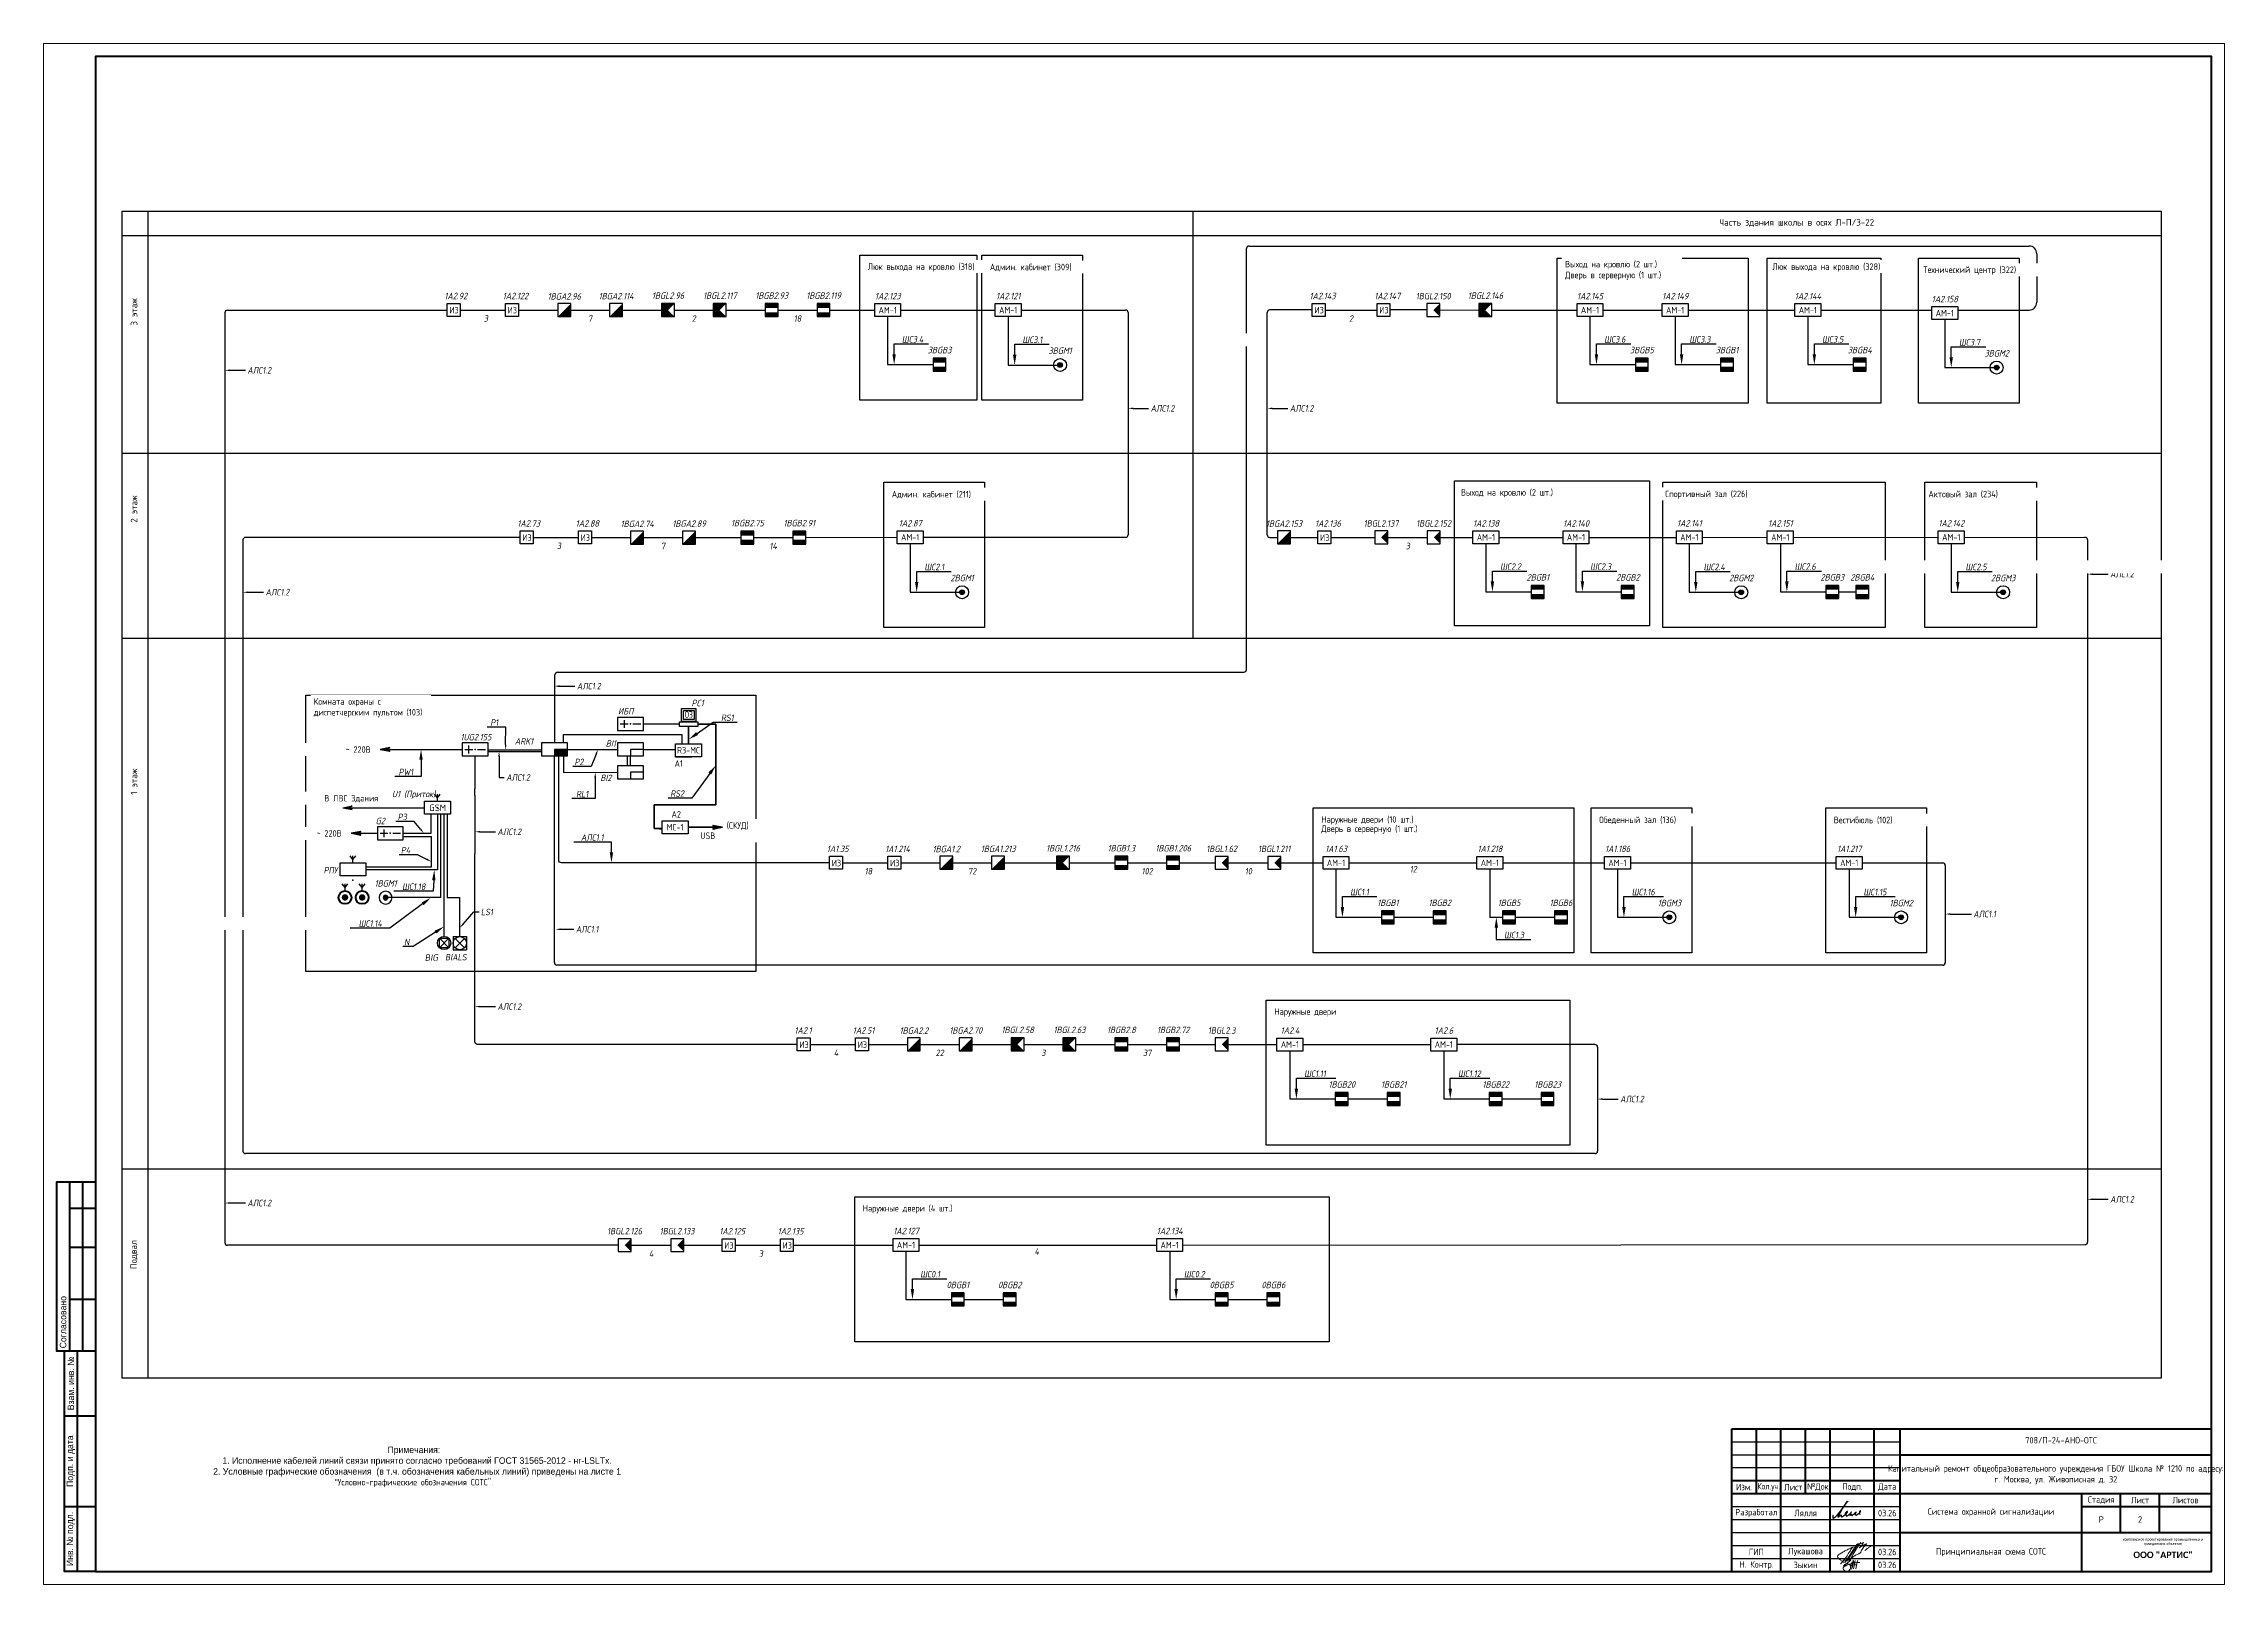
# Paper-space layout 'СС ОТС' of a CAD drawing. Header units: millimetres. Extents: x 586 to 1424, y -7139 to 657.
# Drawn here: x 586 to 1424, y -7139 to -6547 of the extents above; entities outside this region: 32.
# The model-space entities are those that its viewports show. They can reach past a viewport. Long polylines and large blocks are cut down to what shows.
import ezdxf
from ezdxf import colors
from ezdxf.entities.mleader import LeaderData, LeaderLine
from ezdxf.enums import TextEntityAlignment as Align
from ezdxf.math import Vec2, Vec3

# ---------------------------------------------------------------- set-up
doc = ezdxf.new("R2010")
doc.units = ezdxf.units.MM
for name, pattern in [('HIDDEN', [0.375, 0.25, -0.125]), ('JIS_02_1.0', [2, 1, -1]), ('штриховаяX2', [1.5, 1, -0.5]), ('штрихпунктирная', [1, 0.5, -0.25, 0, -0.25])]:
    doc.linetypes.add(name, pattern=pattern)
for name, color, linetype in [('__НАДПИСИ', 7, 'Continuous'), ('G-ANOTVPRT_T', 7, 'Continuous'), ('RC-Позиционные_обозначения', 7, 'Continuous'), ('RC-Таблицы', 7, 'Continuous'), ('TEXT1', 7, 'Continuous'), ('СОТ', 7, 'Continuous'), ('СС', 4, 'Continuous'), ('стена', 20, 'Continuous'), ('Стены', 194, 'Continuous'), ('флажки', 7, 'Continuous'), ('ШТАМП', 2, 'Continuous')]:
    doc.layers.add(name, color=color, linetype=linetype)
for name, color, linetype, lineweight in [('__ФОРМАТ', 7, 'Continuous', 40), ('A-_ANOTTEXT_T', 7, 'Continuous', 9), ('RC-Выноски', 7, 'Continuous', 0), ('RC-Извещатели_охранные', 5, 'Continuous', 30), ('RC-Источники_электропитания', 3, 'Continuous', 30), ('RC-Линии_связи-Адресные', 5, 'Continuous', 30), ('RC-Линии_связи-Интерфейсные_RS-485', 6, 'Continuous', 30), ('RC-Линии_связи-Питание_12-24В', 3, 'Continuous', 30), ('RC-Линии_связи-Шлейфы_сигнальные', 5, 'штриховаяX2', 30), ('RC-Оповещение_световое', 7, 'Continuous', 30), ('RC-Приборы_управления_и_блоки_индикации', 5, 'Continuous', 30), ('RC-Прочее_оборудование', 5, 'Continuous', 30), ('RC-СКУД', 5, 'Continuous', 40), ('лс', 5, 'Continuous', 30), ('Подписи', 7, 'Continuous', 13)]:
    doc.layers.add(name, color=color, linetype=linetype, lineweight=lineweight)
doc.layers.add('Границы листа', color=7, linetype='Continuous', lineweight=0, plot=False)
doc.layers.add('ОФ_подписи', color=5, linetype='Continuous', lineweight=13, true_color=0x0000ff)
doc.styles.add('GOST 2.304 type A', font='', dxfattribs={"height": 250})
doc.styles.add('GOST 2.304 type A_2', font='', dxfattribs={"height": 2.5})
doc.styles.add('GOST 2.304 type A_3', font='', dxfattribs={"height": 3.5})
doc.styles.add('GOST Common_4', font='', dxfattribs={"height": 7})
doc.styles.add('ISOCPEUR', font='isocpeur.ttf', dxfattribs={"width": 0.9, "height": 350})
doc.styles.add('Mipgost_5', font='', dxfattribs={"height": 250})
doc.styles.add('RubezhCAD', font='', dxfattribs={"oblique": 10})
doc.styles.get("Standard").update_dxf_attribs({"font": ''})
doc.styles.add('ГОСТ 2.304', font='')
doc.styles.get('GOST 2.304 type A').set_extended_font_data('GOST 2.304 type A')
doc.styles.get('GOST 2.304 type A_2').set_extended_font_data('GOST 2.304 type A')
doc.styles.get('GOST 2.304 type A_3').set_extended_font_data('GOST 2.304 type A')
doc.styles.get('GOST Common_4').set_extended_font_data('GOST 2.304 type A')
doc.styles.get('Mipgost_5').set_extended_font_data('Mipgost')
doc.styles.get('RubezhCAD').set_extended_font_data('GOST type A')
doc.styles.get('Standard').set_extended_font_data('GOST type B')
doc.styles.get('ГОСТ 2.304').set_extended_font_data('GOST 2.304 type A')
doc.dimstyles.get("Standard").update_dxf_attribs({"dimtxt": 0.18, "dimasz": 0.18, "dimexe": 0.18, "dimexo": 0.0625, "dimgap": 0.09, "dimtad": 0, "dimtih": 1, "dimtoh": 1, "dimdec": 4, "dimzin": 0, "dimdsep": 46, "dimtxsty": 'Standard', "dimcen": 0.09, "dimadec": 0, "dimazin": 0, "dimtfac": 1, "dimtdec": 4, "dimtofl": 0, "dimtmove": 0, "dimatfit": 3, "dimfxl": 1, "dimtolj": 1, "dimtzin": 0, "dimarcsym": 0})

psp = doc.layouts.new('СС ОТС')

# ---------------------------------------------------------------- texts
at = {"layer": 'A-_ANOTTEXT_T', "attachment_point": 1}
for s, insert, char_height, width, style in [('\\fGOST Common|b0|i0|c204|p34|; ', (599.92, 657.41), 7, 2.9662, 'GOST Common_4'), ('\\fGOST Common|b0|i0|c204|p34|; ', (682.41, 657.41), 7, 2.9662, 'GOST Common_4'), ('\\fGOST Common|b0|i0|c204|p34|; ', (738.37, 657.41), 7, 2.9662, 'GOST Common_4'), ('\\fGOST Common|b0|i0|c204|p34|; ', (844.53, 657.41), 7, 2.9662, 'GOST Common_4'), ('\\fGOST Common|b0|i0|c204|p34|; ', (640.87, 645.43), 7, 2.9662, 'GOST Common_4'), ('\\fGOST Common|b0|i0|c204|p34|; ', (708.67, 645.43), 7, 2.9662, 'GOST Common_4'), ('\\fGOST Common|b0|i0|c204|p34|; ', (810.07, 645.43), 7, 2.9662, 'GOST Common_4'), ('\\fGOST Common|b0|i0|c204|p34|; ', (822.44, 645.43), 7, 2.9662, 'GOST Common_4'), ('\\fGOST Common|b0|i0|c204|p34|; ', (652.58, 621.49), 7, 2.9662, 'GOST Common_4'), ('\\fGOST Common|b0|i0|c204|p34|; ', (731.88, 621.49), 7, 2.9662, 'GOST Common_4'), ('\\fGOST Common|b0|i0|c204|p34|; ', (790.56, 621.49), 7, 2.9662, 'GOST Common_4'), ('\\fGOST 2.304 type A|b0|i0|c204|p34|; ', (1157.37, 68.61), 2.5, 1.2827, 'GOST 2.304 type A_2'), ('\\fGOST 2.304 type A|b0|i0|c204|p34|; ', (1161.34, 68.61), 2.5, 1.2827, 'GOST 2.304 type A_2'), ('\\fGOST 2.304 type A|b0|i0|c204|p34|; ', (1183.56, 68.61), 2.5, 1.2827, 'GOST 2.304 type A_2'), ('\\fGOST 2.304 type A|b0|i0|c204|p34|; ', (1186.08, 68.61), 2.5, 1.2827, 'GOST 2.304 type A_2'), ('\\fGOST 2.304 type A|b0|i0|c204|p34|; ', (1199.44, 68.61), 2.5, 1.2827, 'GOST 2.304 type A_2'), ('\\fGOST 2.304 type A|b0|i0|c204|p34|; ', (1214.45, 68.61), 2.5, 1.2827, 'GOST 2.304 type A_2'), ('\\fGOST 2.304 type A|b0|i0|c204|p34|; ', (1224.71, 68.61), 2.5, 1.2827, 'GOST 2.304 type A_2'), ('\\fGOST 2.304 type A|b0|i0|c204|p34|; ', (1145.4, 64.78), 2.5, 1.2827, 'GOST 2.304 type A_2'), ('\\fGOST 2.304 type A|b0|i0|c204|p34|; ', (1149.63, 64.78), 2.5, 1.2827, 'GOST 2.304 type A_2'), ('\\fGOST 2.304 type A|b0|i0|c204|p34|; ', (1158.82, 64.78), 2.5, 1.2827, 'GOST 2.304 type A_2'), ('\\fGOST 2.304 type A|b0|i0|c204|p34|; ', (1142.67, 17.43), 3.5, 1.6835, 'GOST 2.304 type A_3'), ('\\fGOST 2.304 type A|b0|i0|c204|p34|; ', (1170.98, 17.43), 3.5, 1.6835, 'GOST 2.304 type A_3'), ('\\fGOST 2.304 type A|b0|i0|c204|p34|; ', (1182.29, 17.43), 3.5, 1.6835, 'GOST 2.304 type A_3'), ('\\fGOST 2.304 type A|b0|i0|c204|p34|; ', (1201.87, 17.43), 3.5, 1.6835, 'GOST 2.304 type A_3'), ('\\fGOST 2.304 type A|b0|i0|c204|p34|; ', (1243.34, 17.43), 3.5, 1.6835, 'GOST 2.304 type A_3'), ('\\fGOST 2.304 type A|b0|i0|c204|p34|; ', (1143.4, 12.07), 3.5, 1.6835, 'GOST 2.304 type A_3'), ('\\fGOST 2.304 type A|b0|i0|c204|p34|; ', (1167.34, 12.07), 3.5, 1.6835, 'GOST 2.304 type A_3'), ('\\fGOST 2.304 type A|b0|i0|c204|p34|; ', (1225.35, 12.07), 3.5, 1.6835, 'GOST 2.304 type A_3'), ('\\fGOST 2.304 type A|b0|i0|c204|p34|; ', (1232.69, 12.07), 3.5, 1.6835, 'GOST 2.304 type A_3'), ('\\fGOST 2.304 type A|b0|i0|c204|p34|; ', (1160.79, 6.71), 3.5, 1.6835, 'GOST 2.304 type A_3'), ('\\fGOST 2.304 type A|b0|i0|c204|p34|; ', (1211.59, 6.71), 3.5, 1.6835, 'GOST 2.304 type A_3')]:
    psp.add_mtext(s, dxfattribs=dict(at, insert=insert, char_height=char_height, width=width, style=style))

msp = doc.modelspace()

# ---------------------------------------------------------------- texts
at = {"layer": 'RC-Линии_связи-Адресные', "ltscale": 0.01, "char_height": 250, "attachment_point": 2, "style": 'RubezhCAD'}
for s, insert, width in [('3', (589661.72621, 11022.01147), 1), ('7', (593676.25906, 11013.50875), 1), ('2', (597676.25906, 11013.50875), 1), ('18', (601676.25906, 11013.50875), 1), ('2', (623024.49901, 11013.50875), 1), ('3', (592474.8675, 2252.66883), 1), ('3', (625209.9566, 2244.09862), 1), ('18', (604409.49295, -10292.25172), 1), ('72', (608409.49295, -10292.25172), 1), ('102', (615159.49295, -10292.25172), 341.7261822), ('10', (619062.96755, -10294.36183), 1), ('12', (625423.62364, -10215.49258), 1), ('4', (603159.49295, -17294.58047), 1), ('22', (607159.49295, -17294.58047), 1), ('3', (611159.49295, -17294.58047), 1), ('37', (615159.49295, -17294.58047), 341.7261822), ('4', (596033.56114, -25033.78805), 1), ('3', (600263.61564, -25033.85553), 1), ('4', (610902.4332, -24949.28992), 1)]:
    msp.add_mtext(s, dxfattribs=dict(at, insert=insert, width=width))
at = {"layer": 'RC-Линии_связи-Адресные', "ltscale": 0.01, "insert": (596489.40035, 2244.1661), "char_height": 250, "attachment_point": 2, "style": 'RubezhCAD'}
msp.add_mtext('7', dxfattribs=at)
at = {"layer": 'TEXT1', "insert": (586878.48644, -33381.4113), "char_height": 250, "width": 16615.0989576, "attachment_point": 5, "style": 'Mipgost_5'}
msp.add_mtext('Примечания:\\P\\pi-750,l1000,t1000;1.^IИсполнение кабелей линий связи принято согласно требований ГОСТ 31565-2012 - нг-LSLTx.\\P2.^IУсловные графические обозначения  (в т.ч. обозначения кабельных линий) приведены на листе 1\\P\\pi0,l0,tz;"{\\fGOST 2.304 type A|b0|i0|c204|p34;Условно-графические обозначения СОТС".}', dxfattribs=at)
at = {"layer": 'СОТ', "char_height": 250, "attachment_point": 5, "style": 'GOST 2.304 type A'}
for s, insert, width in [('2', (653449.91172, -35411.62667), 1500), ('Принципиальная схема СОТС', (647699.91172, -36673.31474), 7000)]:
    msp.add_mtext(s, dxfattribs=dict(at, insert=insert, width=width))
at = {"layer": 'ШТАМП', "color": 0, "lineweight": 30, "insert": (640209.35093, 14577.4094), "char_height": 250, "width": 14924.0921329, "attachment_point": 5, "line_spacing_factor": 0.85}
msp.add_mtext('{\\fISOCPEUR|b0|i0|c204|p34;Часть здания школы в осях Л-П/3-22}', dxfattribs=at)
at = {"layer": 'ШТАМП', "color": 0, "lineweight": 30, "char_height": 250, "width": 3357.1265364, "attachment_point": 5, "rotation": 90, "line_spacing_factor": 0.85}
for s, insert in [('{\\fISOCPEUR|b0|i0|c204|p34;3 этаж}', (576086.65245, 11143.50277)), ('{\\fISOCPEUR|b0|i0|c204|p34;2 этаж}', (576086.65245, 3542.18909)), ('{\\fISOCPEUR|b0|i0|c204|p34;1 этаж}', (576086.65245, -6967.37703)), ('{\\fISOCPEUR|b0|i0|c204|p34;Подвал}', (576086.65245, -25199.81767))]:
    msp.add_mtext(s, dxfattribs=dict(at, insert=insert))

# ---------------------------------------------------------------- blocks, each defined once
blk = doc.blocks.new('RC-UGO-AM-01')
at = {"layer": 'RC-Прочее_оборудование'}
blk.add_point((0, 0), dxfattribs=at)
blk.add_wipeout([(4.99, 2.5), (4.99, -2.5), (-4.99, -2.5), (-4.99, 2.5)]).dxf.layer = 'RC-Прочее_оборудование'
blk.add_wipeout([(-4.99, -2.5), (-4.99, 2.5), (4.99, 2.5), (4.99, -2.5)]).dxf.layer = 'RC-Прочее_оборудование'
blk.add_lwpolyline([(-4.99, 2.5), (4.99, 2.5), (4.99, -2.5), (-4.99, -2.5), (-4.99, 2.5)], close=True, dxfattribs=at)
blk.add_lwpolyline([(-4.99, 2.5), (-4.99, 2.5)], dxfattribs=at)
blk.add_lwpolyline([(-4.99, 2.5), (-4.99, 2.5)], dxfattribs=at)
at = {"layer": 'RC-Прочее_оборудование', "ltscale": 100, "style": 'ISOCPEUR', "width": 0.9}
blk.add_text('АМ-1', height=2.5, dxfattribs=at).set_placement((0, 0), align=Align.MIDDLE)
at = {"layer": 'RC-Прочее_оборудование'}
blk.add_attdef('PSTN', text='', height=2.5, dxfattribs=at).set_placement((2.32, 2.4), align=Align.BOTTOM_LEFT)
blk = doc.blocks.new('RC-UGO-IOM-01')
at = {"layer": 'RC-Извещатели_охранные'}
blk.add_point((0, 0), dxfattribs=at)
blk.add_wipeout([(2.5, -2.5), (2.5, 2.5), (-2.5, 2.5), (-2.5, -2.5)]).dxf.layer = 'RC-Извещатели_охранные'
blk.add_wipeout([(-2.5, -2.5), (-2.5, 2.5), (2.5, 2.5), (2.5, -2.5)]).dxf.layer = 'RC-Извещатели_охранные'
h = blk.add_hatch(color=256, dxfattribs=at)
h.dxf.hatch_style = 1
h.paths.add_polyline_path([(2.5, 0.8), (2.5, 2.51), (-2.5, 2.5), (-2.5, 0.8)])
h = blk.add_hatch(color=256, dxfattribs=at)
h.dxf.hatch_style = 1
h.paths.add_polyline_path([(2.5, -2.5), (2.5, -0.79), (-2.5, -0.8), (-2.5, -2.5)])
blk.add_lwpolyline([(-2.5, -2.5), (2.5, -2.5), (2.5, 2.5), (-2.5, 2.5)], close=True, dxfattribs=at)
blk.add_attdef('PSTN', text='', height=2.5, dxfattribs=at).set_placement((0.98, 2.6), align=Align.BOTTOM_LEFT)
blk = doc.blocks.new('RC-UGO-IZ-01')
at = {"layer": 'RC-Прочее_оборудование'}
blk.add_point((2.5, 0), dxfattribs=at)
blk.add_wipeout([(2.49, -2.5), (-2.49, -2.5), (-2.49, 2.5), (2.49, 2.5)]).dxf.layer = 'RC-Прочее_оборудование'
blk.add_wipeout([(-2.49, -2.5), (-2.49, 2.5), (2.49, 2.5), (2.49, -2.5)]).dxf.layer = 'RC-Прочее_оборудование'
blk.add_lwpolyline([(-2.49, 2.5), (2.49, 2.5), (2.49, -2.5), (-2.49, -2.5), (-2.49, 2.5)], close=True, dxfattribs=at)
blk.add_lwpolyline([(-2.49, 2.5), (-2.49, 2.5)], dxfattribs=at)
blk.add_lwpolyline([(-2.49, 2.5), (-2.49, 2.5)], dxfattribs=at)
at = {"layer": 'RC-Прочее_оборудование', "ltscale": 100, "style": 'ISOCPEUR', "width": 0.9}
blk.add_text('ИЗ', height=2.5, dxfattribs=at).set_placement((0.15, -0.09), align=Align.MIDDLE)
at = {"layer": 'RC-Прочее_оборудование'}
blk.add_attdef('PSTN', text='', height=2.5, dxfattribs=at).set_placement((5.66, 2.58), align=Align.BOTTOM_CENTER)
blk = doc.blocks.new('RC-UGO-IOZ-02')
blk.add_wipeout([(2.5, -2.5), (2.5, 2.5), (-2.5, 2.5), (-2.5, -2.5)]).dxf.layer = 'RC-Извещатели_охранные'
blk.add_wipeout([(-2.5, -2.5), (-2.5, 2.5), (2.5, 2.5), (2.5, -2.5)]).dxf.layer = 'RC-Извещатели_охранные'
at = {"layer": 'RC-Извещатели_охранные'}
h = blk.add_hatch(color=256, dxfattribs=at)
h.dxf.hatch_style = 1
h.paths.add_polyline_path([(2.5, -2.5), (2.5, 2.5), (0, 0), (-2.5, -2.5)])
blk.add_lwpolyline([(-2.5, -2.5), (2.5, -2.5), (2.5, 2.5), (-2.5, 2.5)], close=True, dxfattribs=at)
blk.add_attdef('PSTN', text='', height=2.5, dxfattribs=at).set_placement((0.98, 2.6), align=Align.BOTTOM_LEFT)
blk = doc.blocks.new('RC-UGO-IOM-02')
at = {"layer": 'RC-Извещатели_охранные'}
blk.add_point((0, 0), dxfattribs=at)
blk.add_wipeout([(2.5, -2.5), (2.5, 2.5), (-2.5, 2.5), (-2.5, -2.5)]).dxf.layer = 'RC-Извещатели_охранные'
blk.add_wipeout([(-2.5, -2.5), (-2.5, 2.5), (2.5, 2.5), (2.5, -2.5)]).dxf.layer = 'RC-Извещатели_охранные'
h = blk.add_hatch(color=256, dxfattribs=at)
h.dxf.hatch_style = 1
h.paths.add_polyline_path([(2.5, 0.8), (2.5, 2.51), (-2.5, 2.5), (-2.5, 0.8)])
h = blk.add_hatch(color=256, dxfattribs=at)
h.dxf.hatch_style = 1
h.paths.add_polyline_path([(2.5, -2.5), (2.5, -0.79), (-2.5, -0.8), (-2.5, -2.5)])
blk.add_lwpolyline([(-2.5, -2.5), (2.5, -2.5), (2.5, 2.5), (-2.5, 2.5)], close=True, dxfattribs=at)
blk.add_attdef('PSTN', text='', height=2.5, dxfattribs=at).set_placement((0.98, 2.6), align=Align.BOTTOM_LEFT)
blk = doc.blocks.new('RC-UGO-IOTR-01')
at = {"layer": 'RC-Извещатели_охранные'}
h = blk.add_hatch(color=256, dxfattribs=at)
h.dxf.hatch_style = 1
h.paths.add_polyline_path([(0.92, 0), (-0.92, 0, 1)])
h.paths.add_polyline_path([(-0.92, 0), (0.92, 0, 1)])
for radius in [2.5, 0.918]:
    blk.add_circle((0, 0), radius, dxfattribs=at)
blk.add_attdef('PSTN', text='', height=1.5, dxfattribs=at).set_placement((2.5, 2.5), align=Align.BOTTOM_CENTER)
blk = doc.blocks.new('RC-UGO-BKI-02')
blk.add_wipeout([(5, -2.5), (5, 2.5), (-5, 2.5), (-5, -2.5)]).dxf.layer = 'RC-Приборы_управления_и_блоки_индикации'
blk.add_wipeout([(-5, -2.5), (-5, 2.5), (5, 2.5), (5, -2.5)]).dxf.layer = 'RC-Приборы_управления_и_блоки_индикации'
at = {"layer": 'RC-Приборы_управления_и_блоки_индикации'}
for p, q in [((5, 0), (0, 0)), ((0, 0), (0, -2.5))]:
    blk.add_line(p, q, dxfattribs=at)
blk.add_lwpolyline([(-5, -2.5), (5, -2.5), (5, 2.5), (-5, 2.5)], close=True, dxfattribs=at)
blk.add_attdef('PSTN', text='', height=2.5, dxfattribs=at).set_placement((6.81, 2.5), align=Align.BOTTOM_CENTER)
blk = doc.blocks.new('*U1002')
for p, q in [((5, 155), (5, 90)), ((15, 155), (15, 90))]:
    blk.add_line(p, q)
at = {"lineweight": -2}
for p, q in [((10, 155), (10, 90)), ((10, 145), (20, 145)), ((10, 130), (20, 130)), ((10, 110), (20, 110)), ((13, 90), (13, 5)), ((8, 65), (20, 65)), ((8, 30), (20, 30))]:
    blk.add_line(p, q, dxfattribs=at)
blk.add_lwpolyline([(20, 5), (836, 5), (836, 589), (20, 589)], close=True, dxfattribs=at)
for points in [[(20, 155), (5, 155), (5, 90), (8, 90)], [(20, 5), (8, 5), (8, 90), (20, 90)]]:
    blk.add_lwpolyline(points, dxfattribs=at)
at = {"layer": 'Границы листа'}
blk.add_lwpolyline([(841, 0), (0, 0), (0, 594), (841, 594)], close=True, dxfattribs=at)
at = {"lineweight": 30, "style": 'Mipgost_5'}
blk.add_text('Согласовано', height=2.5, rotation=90, dxfattribs=at).set_placement((7.5, 91), align=Align.MIDDLE_LEFT)
for s, p in [('Взам. инв. №', (10.5, 77.5)), ('Подп. и дата', (10.5, 47.5)), ('Инв. № подл.', (10.5, 17.5))]:
    blk.add_text(s, height=2.5, rotation=90, dxfattribs=at).set_placement(p, align=Align.MIDDLE)
at = {"lineweight": 13, "oblique": 10, "flags": 8}
blk.add_attdef('ФОРМАТ', (801.94, 1.12), '', height=3, dxfattribs=at)
blk = doc.blocks.new('RC-UGO-IOPO-02')
blk.add_wipeout([(2.5, -2.5), (2.5, 2.5), (-2.5, 2.5), (-2.5, -2.5)]).dxf.layer = 'RC-Извещатели_охранные'
blk.add_wipeout([(-2.5, -2.5), (-2.5, 2.5), (2.5, 2.5), (2.5, -2.5)]).dxf.layer = 'RC-Извещатели_охранные'
at = {"layer": 'RC-Извещатели_охранные'}
h = blk.add_hatch(color=256, dxfattribs=at)
h.dxf.hatch_style = 1
h.paths.add_polyline_path([(2.5, -2.5), (0, 0), (2.5, 2.5), (-2.5, 2.5), (-2.5, -2.5)])
blk.add_lwpolyline([(-2.5, -2.5), (2.5, -2.5), (2.5, 2.5), (-2.5, 2.5)], close=True, dxfattribs=at)
blk.add_attdef('PSTN', text='', height=2.5, dxfattribs=at).set_placement((0.98, 2.6), align=Align.BOTTOM_LEFT)
blk = doc.blocks.new('П_Зыкин')
at = {"layer": 'ОФ_подписи', "color": 5, "ltscale": 100, "transparency": 33554687}
for p, q in [((142, 249), (62, -174)), ((102, 37), (218, 37)), ((258, 249), (178, -174))]:
    blk.add_line(p, q, dxfattribs=at)
blk.add_lwpolyline([(-462, 273), (-74, 273), (-446, -30)], dxfattribs=at)
for centre, radius, start, end in [((-271, -94), 186, 314.23929, 159.93483), ((345, -1372), 1523, 88.87583, 117.8788), ((1109, -252), 1204, 158.75935, 174.23097), ((-1024, 224), 1068, 337.81444, 2.88593), ((-849, 72), 852, 342.83077, 7.48151), ((-9, 182), 4.48, 8.96906, 155.65511), ((-643, 22), 732, 344.4555, 20.46196), ((-318, -169), 151, 108.7568, 173.42509), ((-287, -115), 185, 191.53585, 322.35119)]:
    blk.add_arc(centre, radius, start, end, dxfattribs=at)
blk = doc.blocks.new('П_Лукашова')
at = {"layer": 'ОФ_подписи', "color": 5}
for p, q in [((221, 339), (-221, -339)), ((286, 371), (-156, -307)), ((283, 370), (218, 338))]:
    blk.add_line(p, q, dxfattribs=at)
for points in [[(-221, -339), (-276, -344), (-368, -289), (-446, -221), (-505, -166), (-522, -116), (-412, -16), (-295, 56), (-173, 120), (-49, 179), (33, 216), (87, 237), (52, 221), (11, 167), (-59, 51), (-126, -52), (-177, -132), (-256, -231), (-409, -409)], [(360, 20), (294, -18), (203, -65), (91, -124), (-73, -248)], [(366, 415), (236, 213), (85, -37), (-50, -300)], [(221, 301), (344, 360), (434, 401), (475, 416), (464, 395), (420, 336), (342, 232), (310, 203), (337, 221), (420, 283), (490, 322), (558, 352), (576, 358), (491, 240), (403, 113), (374, 49), (360, 20)], [(530, 102), (646, 199), (748, 254)]]:
    blk.add_spline(points, degree=3, dxfattribs=at)
blk = doc.blocks.new('штамп')
at = {"layer": '__ФОРМАТ', "linetype": 'Continuous', "lineweight": 50}
for p, q in [((531929, 45357), (531929, 50857)), ((531929, 50857), (550429, 50857)), ((532879, 48357), (532879, 50857)), ((533829, 45357), (533829, 50857)), ((534779, 48357), (534779, 50857)), ((535729, 45357), (535729, 50857)), ((537429, 45357), (537429, 50857)), ((538429, 45357), (538429, 50857)), ((550429, 45357), (550429, 50857)), ((538429, 49857), (550429, 49857)), ((531929, 48857), (538429, 48857)), ((531929, 48357), (550429, 48357)), ((545429, 45357), (545429, 48357)), ((546929, 46857), (546929, 48357)), ((548429, 46857), (548429, 48357)), ((545429, 47857), (550429, 47857)), ((538429, 46857), (550429, 46857)), ((531929, 45357), (550429, 45357))]:
    blk.add_line(p, q, dxfattribs=at)
at = {"layer": '__ФОРМАТ', "linetype": 'Continuous', "lineweight": -2}
for p, q in [((531929, 50357), (538429, 50357)), ((531929, 49857), (538429, 49857)), ((531929, 49357), (538429, 49357)), ((531929, 48857), (538429, 48857)), ((531929, 47857), (538429, 47857)), ((531929, 47357), (538429, 47357)), ((531929, 46857), (538429, 46857)), ((531929, 46357), (538429, 46357)), ((538429, 46857), (550429, 46857)), ((531929, 45857), (538429, 45857))]:
    blk.add_line(p, q, dxfattribs=at)
at = {"layer": 'Подписи', "color": 5, "lineweight": 25}
blk.add_lwpolyline([(535847, 47525), (535833, 47500), (535823, 47461), (535824, 47440), (535829, 47423), (535840, 47414), (535857, 47413), (535876, 47421), (535897, 47435), (535917, 47454), (536005, 47539), (536088, 47624), (536142, 47690), (536203, 47776), (536266, 47874), (536323, 47953), (536362, 48009), (536395, 48059), (536405, 48060), (536397, 48045), (536295, 47925), (536205, 47790), (536095, 47603), (536059, 47544), (536038, 47506), (536029, 47485), (536027, 47473), (536027, 47462), (536031, 47457), (536037, 47454), (536045, 47456), (536057, 47466), (536072, 47479), (536107, 47506), (536133, 47525), (536147, 47532), (536152, 47532), (536153, 47529), (536150, 47520), (536147, 47504), (536146, 47491), (536148, 47479), (536150, 47471), (536157, 47465), (536166, 47462), (536178, 47464), (536189, 47469), (536215, 47480), (536240, 47498), (536281, 47529), (536306, 47550), (536324, 47567), (536342, 47582), (536372, 47609), (536388, 47629), (536397, 47646), (536399, 47657), (536398, 47666), (536393, 47671), (536383, 47671), (536372, 47667), (536356, 47653), (536336, 47632), (536323, 47612), (536313, 47599), (536309, 47587), (536310, 47579), (536315, 47575), (536326, 47579), (536335, 47585), (536344, 47592), (536348, 47595), (536352, 47596), (536354, 47595), (536355, 47592), (536349, 47583), (536342, 47575), (536334, 47561), (536326, 47547), (536322, 47538), (536320, 47531), (536321, 47523), (536325, 47519), (536328, 47519), (536333, 47524), (536338, 47527), (536344, 47526), (536346, 47520), (536351, 47508), (536355, 47498), (536359, 47493), (536366, 47491), (536375, 47491), (536385, 47497), (536412, 47513), (536436, 47532), (536466, 47559), (536491, 47583), (536517, 47607), (536529, 47621), (536545, 47642), (536547, 47643), (536546, 47644), (536543, 47644), (536541, 47642), (536538, 47637), (536499, 47577), (536491, 47558), (536482, 47544), (536480, 47535), (536479, 47529), (536481, 47524), (536483, 47522), (536489, 47523), (536494, 47526), (536502, 47532), (536512, 47539), (536522, 47544), (536530, 47548), (536541, 47549), (536547, 47546), (536550, 47541), (536551, 47531), (536552, 47525), (536553, 47521), (536558, 47517), (536562, 47515), (536568, 47515), (536575, 47517), (536583, 47523), (536596, 47533), (536617, 47547), (536636, 47561), (536659, 47583), (536688, 47609), (536702, 47620), (536713, 47630), (536721, 47636), (536727, 47641), (536727, 47643), (536726, 47644), (536723, 47643), (536720, 47638), (536715, 47629), (536693, 47594), (536681, 47575), (536676, 47566), (536674, 47557), (536677, 47551), (536679, 47547), (536684, 47546), (536689, 47549), (536695, 47552), (536700, 47554), (536709, 47554), (536716, 47551), (536717, 47545), (536719, 47535), (536721, 47527), (536725, 47524), (536731, 47520), (536741, 47523), (536747, 47528), (536757, 47534), (536779, 47550), (536809, 47572), (536842, 47600), (536865, 47623), (536880, 47642), (536895, 47664), (536899, 47675), (536901, 47684), (536898, 47689), (536891, 47693), (536881, 47689), (536873, 47682), (536862, 47668), (536856, 47654), (536855, 47638), (536856, 47622), (536856, 47598), (536858, 47583), (536860, 47572), (536864, 47560), (536871, 47551)], dxfattribs=at)
at = {"layer": 'ОФ_подписи'}
for name, p, xscale, yscale, zscale in [('П_Лукашова', (536533, 46057), 1.010226427429054, 1.010226427429054, 1.010226427429054), ('П_Зыкин', (536581, 45585), 0.7621923841183493, 0.7621923841183493, 0.7621923841183493)]:
    blk.add_blockref(name, p, dxfattribs=dict(at, xscale=xscale, yscale=yscale, zscale=zscale))
at = {"transparency": 33554687, "attachment_point": 5, "style": 'ГОСТ 2.304'}
for s, insert, char_height, width in [('{\\fArial|b0|i0|c204|p34;комплексное проектирование промышленных и гражданских объектов}', (548563, 46495), 100, 3372.21), ('{\\fCorbel Light|b1|i0|c204|p34;ООО "АРТИС"}', (548563, 45995), 250, 4171.2)]:
    blk.add_mtext(s, dxfattribs=dict(at, insert=insert, char_height=char_height, width=width))
at = {"layer": '__НАДПИСИ', "lineweight": 9, "ltscale": 2, "style": 'ISOCPEUR', "flags": 1}
blk.add_attdef('NOTATION', (548864, 51134), '', height=250, dxfattribs=at)
at = {"layer": '__НАДПИСИ', "lineweight": 9, "ltscale": 2, "style": 'RubezhCAD', "oblique": 10}
blk.add_attdef('SHEET', text='', height=250, dxfattribs=at).set_placement((547679, 47357), align=Align.MIDDLE_CENTER)
at = {"layer": '__ФОРМАТ', "color": 7, "linetype": 'Continuous', "lineweight": 20, "char_height": 250, "attachment_point": 5, "style": 'GOST 2.304 type A'}
for s, insert, width in [('Капитальный ремонт общеобразовательного учреждения ГБОУ Школа № 1210 по адресу:      \\Pг. Москва, ул. Живописная д. 32', (544429, 49085), 12000), ('\\pi-7.5,l7.5,t7.5;{\\W0.9;\\C256;Кол.уч.}', (533354, 48607), 950)]:
    blk.add_mtext(s, dxfattribs=dict(at, insert=insert, width=width))
for s, insert, width, line_spacing_factor in [('\\pi-7.5,l7.5,t7.5;{\\C256;Изм.}', (532404, 48607), 950, 1.2), ('\\pi-7.5,l7.5,t7.5;{\\C256;Лист}', (534304, 48607), 950, 1.2), ('\\pi-7.5,l7.5,t7.5;{\\C256;№Док}', (535254, 48607), 950, 1.2), ('\\pi-7.5,l7.5,t7.5;{\\C256;Подп.}', (536584, 48607), 1710.72, 1.2), ('\\pi-7.5,l7.5,t7.5;{\\C256;Дата}', (537929, 48607), 1000, 1.2), ('\\pi-7.5,l7.5,t7.5;{\\C256;Стадия}', (546179, 48107), 1500, 1.2), ('\\pi-7.5,l7.5,t7.5;{\\C256;Лист}', (547679, 48107), 1500, 1.2), ('\\pi-7.5,l7.5,t7.5;{\\C256;Листов}', (549429, 48107), 2000, 1.2), ('\\pi-7.5,l7.5,t7.5;{\\C256;Разработал}', (532879, 47607), 1900, 1.2), ('{\\C256;Лялля}', (534779, 47607), 1900, 1.2), ('{\\C256;03.26}', (537929, 47607), 1000, 1.2), ('Система охранной сигнализации ', (541929, 47632), 6828.82, 0.85), ('\\pi-750,l750,t750;{\\C256;Р}', (546179, 47357), 1500, 1.2), ('{\\C256;Лукашова}', (534779, 46107), 1900, 1.2), ('{\\C256;Н. Контр. }', (532879, 45592), 1900, 1.2), ('\\pi-7.5,l7.5,t7.5;{\\C256;ГИП}', (532879, 46107), 1900, 1.2), ('\\pi-750,l750,t750;{\\C256;Зыкин}', (534779, 45607), 1900, 1.2), ('{\\C256;03.26}', (537929, 46107), 1000, 1.2), ('{\\C256;03.26}', (537929, 45607), 1000, 1.2)]:
    blk.add_mtext(s, dxfattribs=dict(at, insert=insert, width=width, line_spacing_factor=line_spacing_factor))
at = {"layer": 'стена', "color": 18, "true_color": 0x000000, "insert": (543249, 50539), "char_height": 250, "width": 3851.47, "attachment_point": 1, "style": 'GOST 2.304 type A'}
blk.add_mtext('708/П-24-АНО-ОТС', dxfattribs=at)
blk = doc.blocks.new('RC-UGO-BRP-01')
blk.add_wipeout([(5, -2.5), (5, 2.5), (-5, 2.5), (-5, -2.5)]).dxf.layer = 'RC-Источники_электропитания'
blk.add_wipeout([(-5, -2.5), (-5, 2.5), (5, 2.5), (5, -2.5)]).dxf.layer = 'RC-Источники_электропитания'
at = {"layer": 'RC-Источники_электропитания'}
blk.add_lwpolyline([(-5, -2.5), (5, -2.5), (5, 2.5), (-5, 2.5)], close=True, dxfattribs=at)
for points in [[(-3.94, 0), (-0.94, 0)], [(-2.37, -1.52), (-2.37, 1.48)], [(0.94, 0), (3.94, 0)]]:
    blk.add_lwpolyline(points, dxfattribs=at)
blk.add_point((0, 0), dxfattribs=at)
blk.add_attdef('PSTN', text='', height=2.5, dxfattribs=at).set_placement((6.11, 2.42), align=Align.BOTTOM_CENTER)
blk = doc.blocks.new('RC-UGO-IOPPA-01')
blk.add_wipeout([(2.5, -2.5), (2.5, 2.5), (-2.5, 2.5), (-2.5, -2.5)]).dxf.layer = 'RC-Извещатели_охранные'
blk.add_wipeout([(-2.5, -2.5), (-2.5, 2.5), (2.5, 2.5), (2.5, -2.5)]).dxf.layer = 'RC-Извещатели_охранные'
at = {"layer": 'RC-Извещатели_охранные'}
h = blk.add_hatch(color=256, dxfattribs=at)
h.dxf.hatch_style = 1
h.paths.add_polyline_path([(2.5, -2.5), (2.5, 2.5), (0, 0)])
blk.add_lwpolyline([(-2.5, -2.5), (2.5, -2.5), (2.5, 2.5), (-2.5, 2.5)], close=True, dxfattribs=at)
blk.add_attdef('PSTN', text='', height=2.5, dxfattribs=at).set_placement((0.98, 2.6), align=Align.BOTTOM_LEFT)
blk = doc.blocks.new('RC-UGO-PC-02')
blk.add_wipeout([(-3.55, -2.66), (-3.55, -4.49), (3.55, -4.49), (3.55, -2.66)]).dxf.layer = 'RC-Приборы_управления_и_блоки_индикации'
blk.add_wipeout([(-2.75, 2.49), (-2.75, -2.49), (2.75, -2.49), (2.75, 2.49)]).dxf.layer = 'RC-Приборы_управления_и_блоки_индикации'
at = {"layer": 'RC-Приборы_управления_и_блоки_индикации'}
for points in [[(-2.75, 2.49), (2.75, 2.49), (2.75, -2.49), (-2.75, -2.49)], [(-1.96, 1.72), (2.11, 1.72), (2.11, -1.77), (-1.96, -1.77)], [(-3.55, -2.66), (3.55, -2.66), (3.55, -4.49), (-3.55, -4.49)]]:
    blk.add_lwpolyline(points, close=True, dxfattribs=at)
at = {"layer": 'RC-Приборы_управления_и_блоки_индикации', "ltscale": 100, "style": 'ISOCPEUR', "width": 0.7}
blk.add_text('ОЗ', height=2.5, dxfattribs=at).set_placement((0.08, 0.11), align=Align.MIDDLE)
at = {"layer": 'RC-Приборы_управления_и_блоки_индикации'}
blk.add_attdef('PSTN', text='', height=2.5, dxfattribs=at).set_placement((1.09, 2.57), align=Align.BOTTOM_LEFT)
blk = doc.blocks.new('RC-UGO-PPK-01')
blk.add_wipeout([(5, -2.5), (5, 2.5), (-5, 2.5), (-5, -2.5)]).dxf.layer = 'RC-Приборы_управления_и_блоки_индикации'
blk.add_wipeout([(-5, -2.5), (-5, 2.5), (5, 2.5), (5, -2.5)]).dxf.layer = 'RC-Приборы_управления_и_блоки_индикации'
at = {"layer": 'RC-Приборы_управления_и_блоки_индикации'}
h = blk.add_hatch(color=256, dxfattribs=at)
h.dxf.hatch_style = 1
h.paths.add_polyline_path([(5, -2.5), (5, 0), (0, 0), (0, -2.5)])
blk.add_lwpolyline([(-5, -2.5), (5, -2.5), (5, 2.5), (-5, 2.5)], close=True, dxfattribs=at)
for points in [[(5, 0), (0, 0), (0, -2.5)], [(0, 0), (5, 0)]]:
    blk.add_lwpolyline(points, dxfattribs=at)
blk.add_attdef('PSTN', text='', height=1.5, dxfattribs=at).set_placement((5, 2.5), align=Align.BOTTOM_CENTER)
blk = doc.blocks.new('RC-UGO-IP12-03')
blk.add_wipeout([(5, -2.5), (5, 2.5), (-5, 2.5), (-5, -2.5)]).dxf.layer = 'RC-Источники_электропитания'
blk.add_wipeout([(-5, -2.5), (-5, 2.5), (5, 2.5), (5, -2.5)]).dxf.layer = 'RC-Источники_электропитания'
at = {"layer": 'RC-Источники_электропитания'}
blk.add_lwpolyline([(-5, -2.5), (5, -2.5), (5, 2.5), (-5, 2.5)], close=True, dxfattribs=at)
for points in [[(-3.94, 0), (-0.94, 0)], [(-2.37, -1.52), (-2.37, 1.48)], [(0.94, 0), (3.94, 0)]]:
    blk.add_lwpolyline(points, dxfattribs=at)
blk.add_point((0, 0), dxfattribs=at)
blk.add_attdef('PSTN', text='', height=2.5, dxfattribs=at).set_placement((6.11, 2.42), align=Align.BOTTOM_CENTER)
blk = doc.blocks.new('RC-UGO-SBTN-01')
at = {"const_width": 1.25}
blk.add_lwpolyline([(-0.62, 0, 1), (0.62, 0, 1)], format="xyb", close=True, dxfattribs=at)
blk.add_circle((0, 0), 2.5)
blk.add_attdef('PSTN', text='', height=2.5).set_placement((0.58, 2.52), align=Align.BOTTOM_LEFT)
blk = doc.blocks.new('RC-UGO-OS-10')
at = {"layer": 'RC-Оповещение_световое', "color": 3, "transparency": 33554687}
for p, q in [((-2.56, 2.56), (2.56, 2.56)), ((-2.56, 2.56), (-2.56, -2.56)), ((-1.81, 1.81), (1.81, -1.81)), ((-1.81, -1.81), (1.81, 1.81)), ((2.56, 2.56), (2.56, -2.56)), ((-2.56, -2.56), (2.56, -2.56))]:
    blk.add_line(p, q, dxfattribs=at)
blk.add_circle((0, 0), 2.56, dxfattribs=at)
at = {"layer": 'RC-Оповещение_световое', "transparency": 33554687}
blk.add_attdef('PSTN', text='', height=2.5, dxfattribs=at).set_placement((0.86, 2.39), align=Align.BOTTOM_LEFT)
blk = doc.blocks.new('биг-09')
at = {"layer": 'RC-Оповещение_световое', "color": 1, "transparency": 33554687}
for p, q in [((-181, 181), (181, -181)), ((-181, -181), (181, 181))]:
    blk.add_line(p, q, dxfattribs=at)
blk.add_lwpolyline([(-181, 181), (181, 181), (181, -181), (-181, -181)], close=True, dxfattribs=at)
blk.add_circle((0, 0), 256, dxfattribs=at)
blk = doc.blocks.new('RC-UGO-UPI-02')
blk.add_wipeout([(4.99, -2.5), (4.99, 2.5), (-4.99, 2.5), (-4.99, -2.5)]).dxf.layer = 'RC-Прочее_оборудование'
blk.add_wipeout([(-4.99, -2.5), (-4.99, 2.5), (4.99, 2.5), (4.99, -2.5)]).dxf.layer = 'RC-Прочее_оборудование'
at = {"layer": 'RC-Прочее_оборудование'}
for p, q in [((0, 3.86), (-1.1, 5.22)), ((0, 2.5), (0, 5.22)), ((0, 3.86), (1.1, 5.22))]:
    blk.add_line(p, q, dxfattribs=at)
blk.add_lwpolyline([(-4.99, 2.5), (4.99, 2.5), (4.99, -2.5), (-4.99, -2.5), (-4.99, 2.5)], close=True, dxfattribs=at)
blk.add_point((0, 0), dxfattribs=at)
at = {"layer": 'RC-Прочее_оборудование', "ltscale": 100, "style": 'ISOCPEUR'}
blk.add_text('GSM', height=2.5, dxfattribs=at).set_placement((0.07, -0.02), align=Align.MIDDLE)
at = {"layer": 'RC-Прочее_оборудование'}
blk.add_attdef('PSTN', text='', height=2.5, dxfattribs=at).set_placement((2.87, 2.8), align=Align.BOTTOM_LEFT)
blk = doc.blocks.new('*D1149')
at = {"color": 0, "lineweight": -2, "transparency": 16777216}
blk.add_arc((782248, -18373), 3442, 282.11999, 343.76609, dxfattribs=at)
at = {"color": 0, "transparency": 16777216}
for points in [[(785513, -19325), (785593, -19346), (785614, -19093)], [(782978, -21780), (782964, -21698), (782725, -21782)]]:
    blk.add_solid(points, dxfattribs=at)
at = {"layer": 'Defpoints', "color": 0, "transparency": 16777216}
for p in [(782248, -18373), (782248, -18373), (787451, -19486), (785054, -20367), (782833, -22558)]:
    blk.add_point(p, dxfattribs=at)

# ---------------------------------------------------------------- hatches: boundary and pattern name
at = {"layer": 'RC-Линии_связи-Адресные'}
h = msp.add_hatch(color=0, dxfattribs=at)
h.dxf.hatch_style = 1
h.paths.add_polyline_path([(584503.19512, -7896.92887), (584403.05131, -7968.44282), (584133.34222, -7968.44282)])
h.paths.add_polyline_path([(584133.34222, -7968.44282), (584403.05131, -7968.44282), (584503.19512, -8039.95676)])

# ---------------------------------------------------------------- linework, layer by layer
at = {"layer": 'RC-Линии_связи-Адресные', "ltscale": 100}
for p, q in [((618987.81216, -2642.34602), (618987.81216, 13586.5431)), ((619087.81216, 13686.5431), (649165.63095, 13686.5431)), ((649465.63095, 13386.5431), (649465.63095, 11517.14631)), ((590676.25906, 11213.50875), (592676.25906, 11213.50875)), ((594676.25906, 11213.50875), (596676.25906, 11213.50875)), ((598676.25906, 11213.50875), (600676.25906, 11213.50875)), ((602926.25906, 11213.50875), (604650.68449, 11212.06583)), ((636017.81339, 11213.50875), (649165.80303, 11217.14636)), ((593489.40035, 2444.1661), (595489.40035, 2444.1661)), ((597489.40035, 2444.1661), (599489.40035, 2444.1661)), ((592320.17824, -5472.34501), (592320.17824, -2842.34602)), ((592420.17824, -2742.34602), (618887.81216, -2742.34602)), ((589232.76926, -5722.34501), (589232.76926, -7245.87317)), ((589732.76926, -5800.32118), (591797.43306, -5800.32118)), ((592297.43306, -5722.34501), (592797.43306, -5644.36884)), ((592297.43306, -5722.34501), (592797.43306, -5644.36884)), ((592320.17824, -5472.34501), (592320.17824, -5472.34501)), ((589232.76926, -7495.87317), (589232.76926, -7245.87317)), ((589232.76926, -7495.87317), (589232.76926, -9747.19466)), ((628872.66744, -10090.41551), (632795.79369, -10090.41551)), ((596825.49747, -10092.25172), (592567.91193, -10092.25172)), ((605409.49295, -10092.25172), (607409.49295, -10092.25172)), ((612159.49295, -10092.25172), (614159.49295, -10092.25172)), ((616159.49295, -10092.25172), (618036.58435, -10094.42932)), ((604159.49295, -17094.58047), (606159.49295, -17094.58047)), ((608159.49295, -17094.58047), (610159.49295, -17094.58047)), ((612159.49295, -17094.58047), (614159.49295, -17094.58047)), ((616159.49295, -17094.58047), (618036.58435, -17096.75807)), ((620662.67095, -17098.93567), (626097.71394, -17098.93567)), ((605857.04151, -24828.22665), (606356.32666, -24828.22665))]:
    msp.add_line(p, q, dxfattribs=at)
at = {"layer": 'RC-Линии_связи-Адресные'}
for p, q in [((579689.15465, 11213.50875), (588163.15591, 11213.50875)), ((628200.23853, 11213.50875), (630450.23853, 11213.50875)), ((639464.82086, 2452.66883), (651323.60969, 2456.68263)), ((651423.60969, 2356.68263), (651423.60969, -24712.56412)), ((592297.43306, -13940.18556), (592297.43306, -5972.34501)), ((637232.20881, -10090.41551), (645836.40079, -10094.42932)), ((645936.40079, -10194.42932), (645936.40079, -13942.36316)), ((601882.3949, -14040.18556), (592397.43306, -14040.18556)), ((645836.40079, -14042.36316), (601882.3949, -14040.18556)), ((615527.06601, -24831.98119), (651323.66393, -24812.5641))]:
    msp.add_line(p, q, dxfattribs=at)
at = {"layer": 'RC-Линии_связи-Адресные', "linetype": 'JIS_02_1.0'}
for p, q in [((588676.25906, 11213.50875), (590676.25906, 11213.50875)), ((592676.25906, 11213.50875), (594676.25906, 11213.50875)), ((596676.25906, 11213.50875), (598676.25906, 11213.50875)), ((600676.25906, 11213.50875), (602676.25906, 11213.50875)), ((591489.40035, 2444.1661), (593489.40035, 2444.1661)), ((595489.40035, 2444.1661), (597489.40035, 2444.1661)), ((599739.40035, 2444.1661), (601739.40035, 2444.1661)), ((624209.9566, 2444.09862), (625959.9566, 2452.66883)), ((603409.49295, -10092.25172), (605409.49295, -10092.25172)), ((607409.49295, -10092.25172), (609409.49295, -10092.25172)), ((614159.49295, -10092.25172), (616159.49295, -10092.25172)), ((618286.58435, -10094.42932), (619812.96755, -10094.42932)), ((622439.05415, -10094.42932), (627874.09714, -10094.42932)), ((602159.49295, -17094.58047), (604159.49295, -17094.58047)), ((606159.49295, -17094.58047), (608159.49295, -17094.58047)), ((610159.49295, -17094.58047), (612159.49295, -17094.58047)), ((614159.49295, -17094.58047), (616159.49295, -17094.58047)), ((595257.17794, -24833.85553), (596783.56114, -24833.85553)), ((599263.61564, -24833.85553), (601263.61564, -24833.85553))]:
    msp.add_line(p, q, dxfattribs=at)
at = {"layer": 'RC-Линии_связи-Адресные', "color": 0}
msp.add_line((584133.34222, -7968.44282), (587288.60109, -7968.44282), dxfattribs=at)
at = {"layer": 'RC-Линии_связи-Адресные', "color": 30, "true_color": 0xf26722}
for p, q in [((588169.23814, -8218.37534), (588169.23814, -11430.55257)), ((588169.23814, -11430.55257), (588647.34263, -11430.55257))]:
    msp.add_line(p, q, dxfattribs=at)
at = {"layer": 'RC-Линии_связи-Адресные', "color": 5}
for p, q in [((584885.57288, -11041.63057), (584775.63574, -10905.57848)), ((584885.57288, -11177.68265), (584885.57288, -10905.57848)), ((584885.57288, -11041.63057), (584995.51001, -10905.57848))]:
    msp.add_line(p, q, dxfattribs=at)
at = {"layer": 'RC-Линии_связи-Адресные', "ltscale": 100}
for centre, radius, start, end in [((619087.81216, 13586.5431), 100, 90, 180), ((649165.63095, 13386.5431), 300, 0, 90), ((649165.63095, 11517.14631), 300, 270.0328658361, 0), ((592420.17824, -2842.34602), 100, 90, 180), ((618887.81216, -2642.34602), 100, 270, 0)]:
    msp.add_arc(centre, radius, start, end, dxfattribs=at)
at = {"layer": 'RC-Линии_связи-Адресные'}
for centre, start, end in [((651323.60969, 2356.68263), 0, 90), ((645836.40079, -10194.42932), 0, 90), ((592397.43306, -13940.18556), 180, 270), ((645836.40079, -13942.36316), 270, 0), ((651323.60969, -24712.56412), 270.031078843, 0)]:
    msp.add_arc(centre, 100, start, end, dxfattribs=at)
at = {"layer": 'RC-Линии_связи-Интерфейсные_RS-485', "ltscale": 100}
for p, q in [((592297.43306, -5722.34501), (592297.43306, -5972.34501)), ((595235.07177, -5722.34501), (595735.07177, -5722.34501)), ((595235.07177, -5972.34501), (595235.07177, -5722.34501)), ((595735.07177, -5722.34501), (596972.59566, -5722.34501)), ((597471.8808, -5722.34501), (596972.59566, -5722.34501)), ((592645.25038, -5972.34501), (592645.25038, -6609.10909)), ((592645.25038, -6609.10909), (594734.78183, -6600.20799)), ((595235.07177, -6600.20799), (595235.07177, -5972.34501))]:
    msp.add_line(p, q, dxfattribs=at)
at = {"layer": 'RC-Линии_связи-Питание_12-24В', "ltscale": 100}
for p, q in [((589232.76926, -5722.34501), (589732.76926, -5734.71565)), ((589732.76926, -5734.71565), (591797.43306, -5734.71565)), ((592297.43306, -5722.34501), (591797.43306, -5734.71565)), ((592297.43306, -5722.34501), (592797.43306, -5786.19872)), ((592797.43306, -5722.34501), (594735.07177, -5722.34501)), ((595235.07177, -5722.34501), (594735.07177, -5786.19872)), ((595235.07177, -5722.34501), (594979.44273, -5972.34501)), ((595235.07177, -6600.20799), (594979.44273, -6350.20799)), ((595110.40771, -5972.34501), (595110.40771, -6350.20799))]:
    msp.add_line(p, q, dxfattribs=at)
at = {"layer": 'RC-Линии_связи-Шлейфы_сигнальные', "ltscale": 3.5}
for p, q in [((605149.96964, 11213.50875), (605149.96964, 9113.50875)), ((609798.48198, 11198.49271), (609798.48198, 9098.49271)), ((632234.72831, 11213.50875), (632234.72831, 9113.50875)), ((635518.52824, 11213.50875), (635518.52824, 9113.50875)), ((605149.96964, 9113.50875), (607149.96964, 9113.50875)), ((609798.48198, 9098.49271), (611798.48198, 9098.49271)), ((632234.72831, 9113.50875), (634234.72831, 9113.50875)), ((635518.52824, 9113.50875), (637518.52824, 9113.50875)), ((606019.11161, 2437.65279), (606019.11161, 337.65279)), ((628222.21111, 2452.66883), (628222.21111, 352.66883)), ((631693.90865, 2452.66883), (631693.90865, 352.66883)), ((636066.07478, 2437.65279), (636066.07478, 337.65279)), ((646167.0682, 2437.65279), (646167.0682, 337.65279)), ((606019.11161, 337.65279), (608019.11161, 337.65279)), ((628222.21111, 352.66883), (630222.21111, 352.66883)), ((631693.90865, 352.66883), (633693.90865, 352.66883)), ((636066.07478, 337.65279), (638066.07478, 337.65279)), ((646167.0682, 337.65279), (648167.0682, 337.65279)), ((587787.88624, -8218.37534), (587787.88624, -10365.20747)), ((622439.05415, -10094.42932), (622439.05415, -12194.42932)), ((628373.38229, -10094.42932), (628373.38229, -12194.42932)), ((633295.07884, -10094.42932), (633295.07884, -12194.42932)), ((642232.25383, -10094.42932), (642232.25383, -12194.42932)), ((587914.58383, -11436.18224), (585787.88624, -11436.18224)), ((622439.05415, -12194.42932), (624439.05415, -12194.42932)), ((624439.05415, -12194.42932), (626439.05415, -12194.42932)), ((633295.07884, -12194.42932), (635295.07884, -12194.42932)), ((642232.25383, -12194.42932), (644232.25383, -12194.42932)), ((620662.67095, -17098.93567), (620662.67095, -19198.93567)), ((626596.99909, -17098.93567), (626596.99909, -19198.93567)), ((620662.67095, -19198.93567), (622662.67095, -19198.93567)), ((622662.67095, -19198.93567), (624662.67095, -19198.93567)), ((626596.99909, -19198.93567), (628596.99909, -19198.93567)), ((605857.04151, -24828.22665), (605857.04151, -26928.22665)), ((616026.06557, -24828.22665), (616026.06557, -26928.22665)), ((605857.04151, -26928.22665), (607857.04151, -26928.22665)), ((607857.04151, -26928.22665), (609857.04151, -26928.22665)), ((616026.06557, -26928.22665), (618026.06557, -26928.22665)), ((618026.06557, -26928.22665), (620026.06557, -26928.22665))]:
    msp.add_line(p, q, dxfattribs=at)
at = {"layer": 'RC-Прочее_оборудование'}
for p, q in [((584531.50607, -9960.48466), (584421.56894, -9824.43257)), ((584531.50607, -10096.53674), (584531.50607, -9824.43257)), ((584531.50607, -9960.48466), (584641.4432, -9824.43257))]:
    msp.add_line(p, q, dxfattribs=at)
for p in [(597257.63457, -5724.3619), (584531.21613, -10759.16867)]:
    msp.add_point(p, dxfattribs=at)
at = {"layer": 'RC-Таблицы', "ltscale": 0.01}
for p, q in [((575632.0698, -29959.89135), (575632.0698, 15024.75556)), ((575632.0698, 15024.75556), (654258.60107, 15024.75556)), ((576620.82799, 15024.75556), (576620.82799, -29959.89135)), ((654258.60107, 15024.75556), (654258.60107, -29959.89135)), ((575632.0698, 14092.26154), (654258.60107, 14092.26154)), ((575632.0698, 5698.72855), (654258.60107, 5698.72855)), ((575632.0698, -1427.81405), (654258.60107, -1427.81405)), ((575632.0698, -21895.65369), (654258.60107, -21895.65369)), ((654258.60107, -29959.89135), (575632.0698, -29959.89135))]:
    msp.add_line(p, q, dxfattribs=at)
at = {"layer": 'лс'}
for p, q in [((621525.92871, 11222.01147), (619887.23567, 11222.01147)), ((619887.23567, 2452.66883), (621739.46769, 2452.66883)), ((632427.87032, -17097.72678), (627096.28424, -17098.93567)), ((632428.80165, -21305.19134), (580388.42402, -21305.19134)), ((594757.17794, -24833.85553), (579689.15465, -24836.72938))]:
    msp.add_line(p, q, dxfattribs=at)
for centre, start, end in [((579689.15465, 11113.50875), 90, 180), ((614322.71626, 11117.52256), 0, 90), ((619887.23567, 11122.01147), 90, 180), ((614322.71626, 2556.68263), 270, 0), ((619887.23567, 2552.66883), 180, 270), ((580388.42402, 2352.66883), 90, 180), ((632427.893, -17197.72678), 0.0129913301, 90.0129913267), ((580388.42402, -21205.19134), 180, 270), ((632428.80165, -21205.19134), 270, 0.0129913301), ((579689.15465, -24736.72938), 180, 270)]:
    msp.add_arc(centre, 100, start, end, dxfattribs=at)
at = {"layer": 'СС', "color": 4, "linetype": 'Continuous', "lineweight": 35}
msp.add_line((597471.8808, -5502.75312), (597471.8808, -4839.39811), dxfattribs=at)
at = {"layer": 'Стены', "color": 0, "linetype": 'HIDDEN', "ltscale": 10}
for points in [[(635050.77214, 4576.04007), (643620.65363, 4576.04007), (643620.65363, -1018.70378), (635050.77214, -1018.70378)], [(645151.76556, 4576.04007), (649448.78115, 4576.04007), (649448.78115, -1018.70378), (645151.76556, -1018.70378)], [(582710.57575, -3635.23754), (600064.60622, -3635.23754), (600064.60622, -14288.02134), (582710.57575, -14288.02134)], [(632279.77621, -7975.07188), (636164.07334, -7975.07188), (636164.07334, -13569.81573), (632279.77621, -13569.81573)]]:
    msp.add_lwpolyline(points, close=True, dxfattribs=at)

# ---------------------------------------------------------------- block references
at = {"layer": 'RC-СКУД', "xscale": 100, "yscale": 100, "zscale": 100}
msp.add_blockref('RC-UGO-SBTN-01', (584223.41553, -11427.68265), dxfattribs=at)
at = {"layer": 'СОТ'}
msp.add_blockref('штамп', (105771.28792, -82768.66333), dxfattribs=at)

msp.set_redraw_order([(e.dxf.handle, doc.entitydb.next_handle()) for e in msp.query("TEXT MTEXT ATTDEF DIMENSION ARC_DIMENSION")])  # texts and dimensions are drawn at this point

# ---------------------------------------------------------------- next in the draw order: block references
at = {"layer": 'RC-Извещатели_охранные', "color": 1, "ltscale": 0.01}
ref = msp.add_blockref('RC-UGO-IOTR-01', (611798.48198, 9098.49271), dxfattribs=dict(at, xscale=100, yscale=100, zscale=100))
ref.add_attrib('PSTN', '3BGM1', dxfattribs={"layer": 'RC-Позиционные_обозначения', "height": 250, "style": 'RubezhCAD', "oblique": 15}).set_placement((611798.48198, 9448.53946), align=Align.BOTTOM_CENTER)
ref = msp.add_blockref('RC-UGO-IOM-01', (634234.72831, 9113.50875), dxfattribs=dict(at, xscale=100, yscale=100, zscale=100))
ref.add_attrib('PSTN', '3BGB5', dxfattribs={"layer": 'RC-Позиционные_обозначения', "height": 250, "style": 'RubezhCAD', "oblique": 15}).set_placement((634234.72831, 9473.83061), align=Align.BOTTOM_CENTER)
ref = msp.add_blockref('RC-UGO-IOM-01', (637518.52824, 9113.50875), dxfattribs=dict(at, xscale=100, yscale=100, zscale=100))
ref.add_attrib('PSTN', '3BGB1', dxfattribs={"layer": 'RC-Позиционные_обозначения', "height": 250, "style": 'RubezhCAD', "oblique": 15}).set_placement((637518.52824, 9473.83061), align=Align.BOTTOM_CENTER)
ref = msp.add_blockref('RC-UGO-IOZ-02', (595489.40035, 2444.1661), dxfattribs=dict(at, xscale=100, yscale=100, zscale=100))
ref.add_attrib('PSTN', '1BGA2.74', dxfattribs={"layer": 'RC-Позиционные_обозначения', "height": 250, "style": 'RubezhCAD', "oblique": 15}).set_placement((595489.40035, 2775.084), align=Align.BOTTOM_CENTER)
ref = msp.add_blockref('RC-UGO-IOZ-02', (597489.40035, 2444.1661), dxfattribs=dict(at, xscale=100, yscale=100, zscale=100))
ref.add_attrib('PSTN', '1BGA2.89', dxfattribs={"layer": 'RC-Позиционные_обозначения', "height": 250, "style": 'RubezhCAD', "oblique": 15}).set_placement((597489.40035, 2783.9592), align=Align.BOTTOM_CENTER)
ref = msp.add_blockref('RC-UGO-IOM-02', (599739.40035, 2444.1661), dxfattribs=dict(at, xscale=100, yscale=100, zscale=100))
ref.add_attrib('PSTN', '1BGB2.75', dxfattribs={"layer": 'RC-Позиционные_обозначения', "height": 250, "style": 'RubezhCAD', "oblique": 15}).set_placement((599739.40035, 2804.48796), align=Align.BOTTOM_CENTER)
ref = msp.add_blockref('RC-UGO-IOTR-01', (608019.11161, 337.65279), dxfattribs=dict(at, xscale=100, yscale=100, zscale=100))
ref.add_attrib('PSTN', '2BGM1', dxfattribs={"layer": 'RC-Позиционные_обозначения', "height": 250, "style": 'RubezhCAD', "oblique": 15}).set_placement((608019.11161, 687.69954), align=Align.BOTTOM_CENTER)
ref = msp.add_blockref('RC-UGO-IOM-01', (630222.21111, 352.66883), dxfattribs=dict(at, xscale=100, yscale=100, zscale=100))
ref.add_attrib('PSTN', '2BGB1', dxfattribs={"layer": 'RC-Позиционные_обозначения', "height": 250, "style": 'RubezhCAD', "oblique": 15}).set_placement((630222.21111, 712.99069), align=Align.BOTTOM_CENTER)
ref = msp.add_blockref('RC-UGO-IOM-01', (633693.90865, 352.66883), dxfattribs=dict(at, xscale=100, yscale=100, zscale=100))
ref.add_attrib('PSTN', '2BGB2', dxfattribs={"layer": 'RC-Позиционные_обозначения', "height": 250, "style": 'RubezhCAD', "oblique": 15}).set_placement((633693.90865, 712.99069), align=Align.BOTTOM_CENTER)
ref = msp.add_blockref('RC-UGO-IOM-01', (624439.05415, -12194.42932), dxfattribs=dict(at, xscale=100, yscale=100, zscale=100))
ref.add_attrib('PSTN', '1BGB1', dxfattribs={"layer": 'RC-Позиционные_обозначения', "height": 250, "style": 'RubezhCAD', "oblique": 15}).set_placement((624439.05415, -11834.10746), align=Align.BOTTOM_CENTER)
ref = msp.add_blockref('RC-UGO-IOM-01', (626439.05415, -12194.42932), dxfattribs=dict(at, xscale=100, yscale=100, zscale=100))
ref.add_attrib('PSTN', '1BGB2', dxfattribs={"layer": 'RC-Позиционные_обозначения', "height": 250, "style": 'RubezhCAD', "oblique": 15}).set_placement((626439.05415, -11834.10746), align=Align.BOTTOM_CENTER)
ref = msp.add_blockref('RC-UGO-IOM-01', (607857.04151, -26928.22665), dxfattribs=dict(at, xscale=100, yscale=100, zscale=100))
ref.add_attrib('PSTN', '0BGB1', dxfattribs={"layer": 'RC-Позиционные_обозначения', "height": 250, "style": 'RubezhCAD', "oblique": 15}).set_placement((607857.04151, -26567.90479), align=Align.BOTTOM_CENTER)
ref = msp.add_blockref('RC-UGO-IOM-01', (609857.04151, -26928.22665), dxfattribs=dict(at, xscale=100, yscale=100, zscale=100))
ref.add_attrib('PSTN', '0BGB2', dxfattribs={"layer": 'RC-Позиционные_обозначения', "height": 250, "style": 'RubezhCAD', "oblique": 15}).set_placement((609857.04151, -26567.90479), align=Align.BOTTOM_CENTER)
at = {"layer": 'RC-Приборы_управления_и_блоки_индикации', "color": 1, "ltscale": 0.01}
ref = msp.add_blockref('RC-UGO-BKI-02', (595235.07177, -5722.34501), dxfattribs=dict(at, xscale=100, yscale=100, zscale=100))
ref.add_attrib('PSTN', 'BI1', (594278.03372, -5617.51658), dxfattribs={"layer": 'RC-Позиционные_обозначения', "height": 250, "style": 'RubezhCAD', "oblique": 15})
at = {"layer": 'RC-Прочее_оборудование', "color": 1, "ltscale": 0.01}
ref = msp.add_blockref('RC-UGO-AM-01', (609798.48198, 11217.52256), dxfattribs=dict(at, xscale=100, yscale=100, zscale=100))
ref.add_attrib('PSTN', '1A2.121', dxfattribs={"layer": 'RC-Позиционные_обозначения', "height": 250, "style": 'RubezhCAD', "oblique": 15}).set_placement((609798.48198, 11557.84127), align=Align.BOTTOM_CENTER)
ref = msp.add_blockref('RC-UGO-AM-01', (632234.72831, 11213.50875), dxfattribs=dict(at, xscale=100, yscale=100, zscale=100))
ref.add_attrib('PSTN', '1A2.145', dxfattribs={"layer": 'RC-Позиционные_обозначения', "height": 250, "style": 'RubezhCAD', "oblique": 15}).set_placement((632234.72831, 11553.82747), align=Align.BOTTOM_CENTER)
ref = msp.add_blockref('RC-UGO-AM-01', (635518.52824, 11213.50875), dxfattribs=dict(at, xscale=100, yscale=100, zscale=100))
ref.add_attrib('PSTN', '1A2.149', dxfattribs={"layer": 'RC-Позиционные_обозначения', "height": 250, "style": 'RubezhCAD', "oblique": 15}).set_placement((635518.52824, 11553.82747), align=Align.BOTTOM_CENTER)
ref = msp.add_blockref('RC-UGO-IZ-01', (591225.58235, 2452.66883), dxfattribs=dict(at, xscale=100, yscale=100, zscale=100))
ref.add_attrib('PSTN', '1A2.73', (590866.0858, 2864.79099), dxfattribs={"layer": 'RC-Позиционные_обозначения', "height": 250, "style": 'RubezhCAD', "oblique": 15})
ref = msp.add_blockref('RC-UGO-IZ-01', (593474.8675, 2452.66883), dxfattribs=dict(at, xscale=100, yscale=100, zscale=100))
ref.add_attrib('PSTN', '1A2.88', (593115.37095, 2864.79099), dxfattribs={"layer": 'RC-Позиционные_обозначения', "height": 250, "style": 'RubezhCAD', "oblique": 15})
ref = msp.add_blockref('RC-UGO-AM-01', (606019.11161, 2456.68263), dxfattribs=dict(at, xscale=100, yscale=100, zscale=100))
ref.add_attrib('PSTN', '1A2.87', dxfattribs={"layer": 'RC-Позиционные_обозначения', "height": 250, "style": 'RubezhCAD', "oblique": 15}).set_placement((606019.11161, 2797.00135), align=Align.BOTTOM_CENTER)
ref = msp.add_blockref('RC-UGO-AM-01', (628222.21111, 2452.66883), dxfattribs=dict(at, xscale=100, yscale=100, zscale=100))
ref.add_attrib('PSTN', '1A2.138', dxfattribs={"layer": 'RC-Позиционные_обозначения', "height": 250, "style": 'RubezhCAD', "oblique": 15}).set_placement((628222.21111, 2792.98754), align=Align.BOTTOM_CENTER)
ref = msp.add_blockref('RC-UGO-AM-01', (631693.90865, 2452.66883), dxfattribs=dict(at, xscale=100, yscale=100, zscale=100))
ref.add_attrib('PSTN', '1A2.140', dxfattribs={"layer": 'RC-Позиционные_обозначения', "height": 250, "style": 'RubezhCAD', "oblique": 15}).set_placement((631693.90865, 2792.98754), align=Align.BOTTOM_CENTER)
ref = msp.add_blockref('RC-UGO-AM-01', (622439.05415, -10094.42932), dxfattribs=dict(at, xscale=100, yscale=100, zscale=100))
ref.add_attrib('PSTN', '1A1.63', dxfattribs={"layer": 'RC-Позиционные_обозначения', "height": 250, "style": 'RubezhCAD', "oblique": 15}).set_placement((622439.05415, -9754.1106), align=Align.BOTTOM_CENTER)
ref = msp.add_blockref('RC-UGO-AM-01', (628373.38229, -10094.42932), dxfattribs=dict(at, xscale=100, yscale=100, zscale=100))
ref.add_attrib('PSTN', '1A1.218', dxfattribs={"layer": 'RC-Позиционные_обозначения', "height": 250, "style": 'RubezhCAD', "oblique": 15}).set_placement((628373.38229, -9754.1106), align=Align.BOTTOM_CENTER)
ref = msp.add_blockref('RC-UGO-AM-01', (605857.04151, -24828.22665), dxfattribs=dict(at, xscale=100, yscale=100, zscale=100))
ref.add_attrib('PSTN', '1A2.127', dxfattribs={"layer": 'RC-Позиционные_обозначения', "height": 250, "style": 'RubezhCAD', "oblique": 15}).set_placement((605857.04151, -24487.90793), align=Align.BOTTOM_CENTER)

# ---------------------------------------------------------------- next in the draw order: texts
at = {"layer": 'флажки', "lineweight": 30, "char_height": 250, "style": 'ISOCPEUR', "bg_fill": 2}
for s, insert, width, attachment_point in [('Комната охраны с диспетчерским пультом (103)', (583018.71202, -4115.15602), 4391.3664049, 4), ('    ~ 220В                  ', (584436.89706, -5726.41271), 3514.3950686, 5), ('А2', (596998.31762, -8224.76159), 770.7425177, 5), ('(СКУД)', (598944.26075, -8676.28773), 4391.3664049, 4)]:
    msp.add_mtext(s, dxfattribs=dict(at, insert=insert, width=width, attachment_point=attachment_point))

# ---------------------------------------------------------------- next in the draw order: hatches: boundary and pattern name
at = {"layer": 'СС', "linetype": 'Continuous', "lineweight": 35}
h = msp.add_hatch(color=4, dxfattribs=at)
h.dxf.hatch_style = 1
h.paths.add_polyline_path([(585947.36328, -5650.83107), (585847.21948, -5722.34501), (585577.51038, -5722.34501)])
h.paths.add_polyline_path([(585577.51038, -5722.34501), (585847.21948, -5722.34501), (585947.36328, -5793.85895)])
h = msp.add_hatch(color=4, dxfattribs=at)
h.dxf.hatch_style = 1
h.paths.add_polyline_path([(598408.59664, -8649.00162), (598508.74044, -8720.51557), (598778.44954, -8720.51557)])
h.paths.add_polyline_path([(598778.44954, -8720.51557), (598508.74044, -8720.51557), (598408.59664, -8792.02951)])

# ---------------------------------------------------------------- next in the draw order: linework, layer by layer
at = {"color": 4, "linetype": 'штрихпунктирная', "lineweight": 30, "ltscale": 4}
msp.add_line((585577.51038, -5722.34501), (588732.76926, -5722.34501), dxfattribs=at)
at = {"layer": 'RC-Линии_связи-Адресные'}
for p, q in [((630450.23853, 11213.50875), (631735.44316, 11213.50875)), ((590976.2972, 2452.66883), (580388.42402, 2452.66883)), ((626459.9566, 2452.66883), (627723.2142, 2451.20333))]:
    msp.add_line(p, q, dxfattribs=at)
at = {"layer": 'RC-Линии_связи-Адресные', "linetype": 'JIS_02_1.0'}
msp.add_line((632734.01346, 11213.50875), (635019.52996, 11210.85734), dxfattribs=at)
at = {"layer": 'RC-Линии_связи-Адресные', "ltscale": 100}
for p, q in [((620062.96755, -10092.25172), (621940.05894, -10094.42932)), ((601513.61564, -24833.85553), (605358.04311, -24830.98169))]:
    msp.add_line(p, q, dxfattribs=at)
at = {"layer": 'лс'}
for p, q in [((610297.76713, 11217.52256), (614322.71626, 11217.52256)), ((606518.39676, 2456.68263), (614322.71626, 2456.68263)), ((628721.49626, 2452.66883), (631194.91012, 2449.79944)), ((632193.1938, 2452.66883), (635567.07038, 2448.75482))]:
    msp.add_line(p, q, dxfattribs=at)
at = {"layer": 'СС', "color": 4, "linetype": 'Continuous', "lineweight": 35}
for points in [[(585577.51038, -5722.34501), (585947.36328, -5650.83107), (585847.21948, -5722.34501)], [(585577.51038, -5722.34501), (585947.36328, -5793.85895), (585847.21948, -5722.34501)]]:
    msp.add_lwpolyline(points, dxfattribs=at)

# ---------------------------------------------------------------- next in the draw order: texts
at = {"layer": 'RC-Линии_связи-Адресные', "ltscale": 0.01, "insert": (600739.40035, 2244.1661), "char_height": 250, "width": 1, "attachment_point": 2, "style": 'RubezhCAD'}
msp.add_mtext('14', dxfattribs=at)

# ---------------------------------------------------------------- next in the draw order: block references
at = {"layer": 'RC-Извещатели_охранные', "color": 1, "ltscale": 0.01}
ref = msp.add_blockref('RC-UGO-IOM-02', (601739.40035, 2444.1661), dxfattribs=dict(at, xscale=100, yscale=100, zscale=100))
ref.add_attrib('PSTN', '1BGB2.91', dxfattribs={"layer": 'RC-Позиционные_обозначения', "height": 250, "style": 'RubezhCAD', "oblique": 15}).set_placement((601739.40035, 2804.48796), align=Align.BOTTOM_CENTER)

# ---------------------------------------------------------------- next in the draw order: texts
at = {"layer": 'флажки', "lineweight": 30, "insert": (598216.51105, -9047.34917), "char_height": 250, "width": 3514.3950686, "attachment_point": 5, "style": 'ISOCPEUR', "bg_fill": 2}
msp.add_mtext('USB                ', dxfattribs=at)

# ---------------------------------------------------------------- next in the draw order: linework, layer by layer
at = {"layer": 'RC-Линии_связи-Адресные', "ltscale": 100}
msp.add_line((601989.40035, 2444.1661), (605519.82646, 2456.68263), dxfattribs=at)
at = {"layer": 'СС', "color": 4, "linetype": 'Continuous', "lineweight": 35}
msp.add_line((598778.44954, -8720.51557), (597451.53285, -8720.51557), dxfattribs=at)
for points in [[(598778.44954, -8720.51557), (598408.59664, -8649.00162), (598508.74044, -8720.51557)], [(598778.44954, -8720.51557), (598408.59664, -8792.02951), (598508.74044, -8720.51557)]]:
    msp.add_lwpolyline(points, dxfattribs=at)

# ---------------------------------------------------------------- next in the draw order: wipeouts: each hides what was drawn before it
msp.add_wipeout([(597451.53285, -8470.58305), (597451.53285, -8970.44809), (596452.96255, -8970.44809), (596453.54244, -8470.58305)]).dxf.layer = 'RC-Прочее_оборудование'

# ---------------------------------------------------------------- next in the draw order: wipeouts: each hides what was drawn before it
msp.add_wipeout([(596452.96255, -8970.44809), (596452.96255, -8470.58305), (597451.53285, -8470.58305), (597451.53285, -8970.44809)]).dxf.layer = 'RC-Прочее_оборудование'

# ---------------------------------------------------------------- next in the draw order: linework, layer by layer
at = {"layer": 'RC-Прочее_оборудование'}
msp.add_lwpolyline([(596452.96255, -8470.58305), (597451.53285, -8470.58305), (597451.53285, -8970.44809), (596452.96255, -8970.44809), (596452.96255, -8470.58305)], close=True, dxfattribs=at)
at = {"layer": 'СС', "color": 4, "linetype": 'Continuous', "lineweight": 35}
for p, q in [((596147.7318, -7862.03669), (596147.7318, -8775.94423)), ((596147.7318, -8775.94423), (596452.96255, -8775.94423))]:
    msp.add_line(p, q, dxfattribs=at)

# ---------------------------------------------------------------- next in the draw order: block references
at = {"layer": '__ФОРМАТ', "lineweight": 60, "xscale": 99.9999999999996, "yscale": 99.9999999999996, "zscale": 99.9999999999996}
msp.add_blockref('*U1002', (572599.91172, -37911.62667), dxfattribs=at)

# ---------------------------------------------------------------- next in the draw order: texts
at = {"layer": 'RC-Прочее_оборудование', "ltscale": 100, "style": 'ISOCPEUR', "width": 0.9}
msp.add_text('МС-1', height=250, dxfattribs=at).set_placement((596952.2477, -8720.51557), align=Align.MIDDLE)

# ---------------------------------------------------------------- next in the draw order: block references
at = {"layer": 'RC-Извещатели_охранные', "color": 1, "ltscale": 0.01}
ref = msp.add_blockref('RC-UGO-IOZ-02', (592676.25906, 11213.50875), dxfattribs=dict(at, xscale=100, yscale=100, zscale=100))
ref.add_attrib('PSTN', '1BGA2.96', dxfattribs={"layer": 'RC-Позиционные_обозначения', "height": 250, "style": 'RubezhCAD', "oblique": 15}).set_placement((592676.25906, 11544.42665), align=Align.BOTTOM_CENTER)
ref = msp.add_blockref('RC-UGO-IOZ-02', (594676.25906, 11213.50875), dxfattribs=dict(at, xscale=100, yscale=100, zscale=100))
ref.add_attrib('PSTN', '1BGA2.114', dxfattribs={"layer": 'RC-Позиционные_обозначения', "height": 250, "style": 'RubezhCAD', "oblique": 15}).set_placement((594676.25906, 11553.30185), align=Align.BOTTOM_CENTER)
ref = msp.add_blockref('RC-UGO-IOPO-02', (596676.25906, 11213.50875), dxfattribs=dict(at, xscale=100, yscale=100, zscale=100))
ref.add_attrib('PSTN', '1BGL2.96', dxfattribs={"layer": 'RC-Позиционные_обозначения', "height": 250, "style": 'RubezhCAD', "oblique": 15}).set_placement((596676.25906, 11573.83061), align=Align.BOTTOM_CENTER)
ref = msp.add_blockref('RC-UGO-IOPO-02', (598676.25906, 11213.50875), dxfattribs=dict(at, xscale=100, yscale=100, zscale=100))
ref.add_attrib('PSTN', '1BGL2.117', dxfattribs={"layer": 'RC-Позиционные_обозначения', "height": 250, "style": 'RubezhCAD', "oblique": 15}).set_placement((598676.25906, 11573.83061), align=Align.BOTTOM_CENTER)
ref = msp.add_blockref('RC-UGO-IOM-02', (600676.25906, 11213.50875), dxfattribs=dict(at, xscale=100, yscale=100, zscale=100))
ref.add_attrib('PSTN', '1BGB2.93', dxfattribs={"layer": 'RC-Позиционные_обозначения', "height": 250, "style": 'RubezhCAD', "oblique": 15}).set_placement((600676.25906, 11573.83061), align=Align.BOTTOM_CENTER)
ref = msp.add_blockref('RC-UGO-IOM-02', (602676.25906, 11213.50875), dxfattribs=dict(at, xscale=100, yscale=100, zscale=100))
ref.add_attrib('PSTN', '1BGB2.119', dxfattribs={"layer": 'RC-Позиционные_обозначения', "height": 250, "style": 'RubezhCAD', "oblique": 15}).set_placement((602676.25906, 11573.83061), align=Align.BOTTOM_CENTER)
ref = msp.add_blockref('RC-UGO-IOPO-02', (628200.23853, 11213.50875), dxfattribs=dict(at, xscale=100, yscale=100, zscale=100))
ref.add_attrib('PSTN', '1BGL2.146', dxfattribs={"layer": 'RC-Позиционные_обозначения', "height": 250, "style": 'RubezhCAD', "oblique": 15}).set_placement((628200.23853, 11573.83061), align=Align.BOTTOM_CENTER)
ref = msp.add_blockref('RC-UGO-IOM-01', (607149.96964, 9113.50875), dxfattribs=dict(at, xscale=100, yscale=100, zscale=100))
ref.add_attrib('PSTN', '3BGB3', dxfattribs={"layer": 'RC-Позиционные_обозначения', "height": 250, "style": 'RubezhCAD', "oblique": 15}).set_placement((607149.96964, 9473.83061), align=Align.BOTTOM_CENTER)
ref = msp.add_blockref('RC-UGO-IOTR-01', (638066.07478, 337.65279), dxfattribs=dict(at, xscale=100, yscale=100, zscale=100))
ref.add_attrib('PSTN', '2BGM2', dxfattribs={"layer": 'RC-Позиционные_обозначения', "height": 250, "style": 'RubezhCAD', "oblique": 15}).set_placement((638066.07478, 687.69954), align=Align.BOTTOM_CENTER)
ref = msp.add_blockref('RC-UGO-IOTR-01', (648167.0682, 337.65279), dxfattribs=dict(at, xscale=100, yscale=100, zscale=100))
ref.add_attrib('PSTN', '2BGM3', dxfattribs={"layer": 'RC-Позиционные_обозначения', "height": 250, "style": 'RubezhCAD', "oblique": 15}).set_placement((648167.0682, 687.69954), align=Align.BOTTOM_CENTER)
ref = msp.add_blockref('RC-UGO-IOZ-02', (607409.49295, -10092.25172), dxfattribs=dict(at, xscale=100, yscale=100, zscale=100))
ref.add_attrib('PSTN', '1BGA1.2', dxfattribs={"layer": 'RC-Позиционные_обозначения', "height": 250, "style": 'RubezhCAD', "oblique": 15}).set_placement((607409.49295, -9761.33381), align=Align.BOTTOM_CENTER)
ref = msp.add_blockref('RC-UGO-IOZ-02', (609409.49295, -10092.25172), dxfattribs=dict(at, xscale=100, yscale=100, zscale=100))
ref.add_attrib('PSTN', '1BGA1.213', dxfattribs={"layer": 'RC-Позиционные_обозначения', "height": 250, "style": 'RubezhCAD', "oblique": 15}).set_placement((609409.49295, -9752.45861), align=Align.BOTTOM_CENTER)
ref = msp.add_blockref('RC-UGO-IOPO-02', (611909.49295, -10092.25172), dxfattribs=dict(at, xscale=100, yscale=100, zscale=100))
ref.add_attrib('PSTN', '1BGL1.216', dxfattribs={"layer": 'RC-Позиционные_обозначения', "height": 250, "style": 'RubezhCAD', "oblique": 15}).set_placement((611909.49295, -9731.92986), align=Align.BOTTOM_CENTER)
ref = msp.add_blockref('RC-UGO-IOM-02', (614159.49295, -10092.25172), dxfattribs=dict(at, xscale=100, yscale=100, zscale=100))
ref.add_attrib('PSTN', '1BGB1.3', dxfattribs={"layer": 'RC-Позиционные_обозначения', "height": 250, "style": 'RubezhCAD', "oblique": 15}).set_placement((614159.49295, -9731.92986), align=Align.BOTTOM_CENTER)
ref = msp.add_blockref('RC-UGO-IOM-02', (616159.49295, -10092.25172), dxfattribs=dict(at, xscale=100, yscale=100, zscale=100))
ref.add_attrib('PSTN', '1BGB1.206', dxfattribs={"layer": 'RC-Позиционные_обозначения', "height": 250, "style": 'RubezhCAD', "oblique": 15}).set_placement((616159.49295, -9731.92986), align=Align.BOTTOM_CENTER)
at = {"layer": 'RC-Извещатели_охранные'}
ref = msp.add_blockref('RC-UGO-IOPPA-01', (618036.58435, -10094.42932), dxfattribs=dict(at, xscale=100, yscale=100, zscale=100))
ref.add_attrib('PSTN', '1BGL1.62', dxfattribs={"layer": 'RC-Позиционные_обозначения', "height": 250, "style": 'RubezhCAD', "oblique": 10}).set_placement((618036.58435, -9754.10746), align=Align.BOTTOM_CENTER)
ref = msp.add_blockref('RC-UGO-IOPPA-01', (620062.96755, -10094.42932), dxfattribs=dict(at, xscale=100, yscale=100, zscale=100))
ref.add_attrib('PSTN', '1BGL1.211', dxfattribs={"layer": 'RC-Позиционные_обозначения', "height": 250, "style": 'RubezhCAD', "oblique": 10}).set_placement((620062.96755, -9754.10746), align=Align.BOTTOM_CENTER)
at = {"layer": 'RC-Извещатели_охранные', "color": 1, "ltscale": 0.01}
ref = msp.add_blockref('RC-UGO-IOTR-01', (585787.88624, -11436.18224), dxfattribs=dict(at, xscale=-100, yscale=100, zscale=100))
ref.add_attrib('PSTN', '1BGM1', dxfattribs={"layer": 'RC-Позиционные_обозначения', "height": 250, "style": 'RubezhCAD', "oblique": 15}).set_placement((585787.70767, -11086.13549), align=Align.BOTTOM_CENTER)
ref = msp.add_blockref('RC-UGO-IOTR-01', (635295.07884, -12194.42932), dxfattribs=dict(at, xscale=100, yscale=100, zscale=100))
ref.add_attrib('PSTN', '1BGM3', dxfattribs={"layer": 'RC-Позиционные_обозначения', "height": 250, "style": 'RubezhCAD', "oblique": 15}).set_placement((635295.07884, -11844.38257), align=Align.BOTTOM_CENTER)
ref = msp.add_blockref('RC-UGO-IOTR-01', (644232.25383, -12194.42932), dxfattribs=dict(at, xscale=100, yscale=100, zscale=100))
ref.add_attrib('PSTN', '1BGM2', dxfattribs={"layer": 'RC-Позиционные_обозначения', "height": 250, "style": 'RubezhCAD', "oblique": 15}).set_placement((644232.25383, -11844.38257), align=Align.BOTTOM_CENTER)
ref = msp.add_blockref('RC-UGO-IOZ-02', (606159.49295, -17094.58047), dxfattribs=dict(at, xscale=100, yscale=100, zscale=100))
ref.add_attrib('PSTN', '1BGA2.2', dxfattribs={"layer": 'RC-Позиционные_обозначения', "height": 250, "style": 'RubezhCAD', "oblique": 15}).set_placement((606159.49295, -16763.66257), align=Align.BOTTOM_CENTER)
ref = msp.add_blockref('RC-UGO-IOZ-02', (608159.49295, -17094.58047), dxfattribs=dict(at, xscale=100, yscale=100, zscale=100))
ref.add_attrib('PSTN', '1BGA2.70', dxfattribs={"layer": 'RC-Позиционные_обозначения', "height": 250, "style": 'RubezhCAD', "oblique": 15}).set_placement((608159.49295, -16754.78737), align=Align.BOTTOM_CENTER)
ref = msp.add_blockref('RC-UGO-IOPO-02', (610159.49295, -17094.58047), dxfattribs=dict(at, xscale=100, yscale=100, zscale=100))
ref.add_attrib('PSTN', '1BGL2.58', dxfattribs={"layer": 'RC-Позиционные_обозначения', "height": 250, "style": 'RubezhCAD', "oblique": 15}).set_placement((610159.49295, -16734.25861), align=Align.BOTTOM_CENTER)
ref = msp.add_blockref('RC-UGO-IOPO-02', (612159.49295, -17094.58047), dxfattribs=dict(at, xscale=100, yscale=100, zscale=100))
ref.add_attrib('PSTN', '1BGL2.63', dxfattribs={"layer": 'RC-Позиционные_обозначения', "height": 250, "style": 'RubezhCAD', "oblique": 15}).set_placement((612159.49295, -16734.25861), align=Align.BOTTOM_CENTER)
ref = msp.add_blockref('RC-UGO-IOM-02', (614159.49295, -17094.58047), dxfattribs=dict(at, xscale=100, yscale=100, zscale=100))
ref.add_attrib('PSTN', '1BGB2.8', dxfattribs={"layer": 'RC-Позиционные_обозначения', "height": 250, "style": 'RubezhCAD', "oblique": 15}).set_placement((614159.49295, -16734.25861), align=Align.BOTTOM_CENTER)
ref = msp.add_blockref('RC-UGO-IOM-02', (616159.49295, -17094.58047), dxfattribs=dict(at, xscale=100, yscale=100, zscale=100))
ref.add_attrib('PSTN', '1BGB2.72', dxfattribs={"layer": 'RC-Позиционные_обозначения', "height": 250, "style": 'RubezhCAD', "oblique": 15}).set_placement((616159.49295, -16734.25861), align=Align.BOTTOM_CENTER)
ref = msp.add_blockref('RC-UGO-IOM-01', (622662.67095, -19198.93567), dxfattribs=dict(at, xscale=100, yscale=100, zscale=100))
ref.add_attrib('PSTN', '1BGB20', dxfattribs={"layer": 'RC-Позиционные_обозначения', "height": 250, "style": 'RubezhCAD', "oblique": 15}).set_placement((622662.67095, -18838.61381), align=Align.BOTTOM_CENTER)
ref = msp.add_blockref('RC-UGO-IOM-01', (624662.67095, -19198.93567), dxfattribs=dict(at, xscale=100, yscale=100, zscale=100))
ref.add_attrib('PSTN', '1BGB21', dxfattribs={"layer": 'RC-Позиционные_обозначения', "height": 250, "style": 'RubezhCAD', "oblique": 15}).set_placement((624662.67095, -18838.61381), align=Align.BOTTOM_CENTER)
ref = msp.add_blockref('RC-UGO-IOM-01', (628596.99909, -19198.93567), dxfattribs=dict(at, xscale=100, yscale=100, zscale=100))
ref.add_attrib('PSTN', '1BGB22', dxfattribs={"layer": 'RC-Позиционные_обозначения', "height": 250, "style": 'RubezhCAD', "oblique": 15}).set_placement((628596.99909, -18838.61381), align=Align.BOTTOM_CENTER)
at = {"layer": 'RC-Источники_электропитания', "color": 1, "ltscale": 0.01}
ref = msp.add_blockref('RC-UGO-BRP-01', (595234.36076, -4738.38696), dxfattribs=dict(at, xscale=100, yscale=100, zscale=100))
ref.add_attrib('PSTN', 'ИБП', (594746.46509, -4374.69619), dxfattribs={"layer": 'RC-Позиционные_обозначения', "height": 250, "style": 'RubezhCAD', "oblique": 15})
at = {"layer": 'RC-Оповещение_световое', "color": 1, "lineweight": 50, "transparency": 33554687}
ref = msp.add_blockref('RC-UGO-OS-10', (588647.38681, -13192.07567), dxfattribs=dict(at, xscale=100, yscale=100, zscale=100))
ref.add_attrib('PSTN', 'BIALS', dxfattribs={"layer": 'RC-Позиционные_обозначения', "height": 250, "style": 'RubezhCAD', "oblique": 10}).set_placement((588500.825, -13930.48151), align=Align.BOTTOM_CENTER)
at = {"layer": 'RC-Прочее_оборудование', "color": 1, "ltscale": 0.01}
ref = msp.add_blockref('RC-UGO-IZ-01', (588412.44106, 11222.01147), dxfattribs=dict(at, xscale=100, yscale=100, zscale=100))
ref.add_attrib('PSTN', '1A2.92', (588052.94451, 11634.13363), dxfattribs={"layer": 'RC-Позиционные_обозначения', "height": 250, "style": 'RubezhCAD', "oblique": 15})
ref = msp.add_blockref('RC-UGO-IZ-01', (590661.72621, 11222.01147), dxfattribs=dict(at, xscale=100, yscale=100, zscale=100))
ref.add_attrib('PSTN', '1A2.122', (590302.22966, 11634.13363), dxfattribs={"layer": 'RC-Позиционные_обозначения', "height": 250, "style": 'RubezhCAD', "oblique": 15})
ref = msp.add_blockref('RC-UGO-AM-01', (605149.96964, 11213.50875), dxfattribs=dict(at, xscale=100, yscale=100, zscale=100))
ref.add_attrib('PSTN', '1A2.123', dxfattribs={"layer": 'RC-Позиционные_обозначения', "height": 250, "style": 'RubezhCAD', "oblique": 15}).set_placement((605149.96964, 11553.82747), align=Align.BOTTOM_CENTER)
ref = msp.add_blockref('RC-UGO-IZ-01', (624273.78416, 11222.01147), dxfattribs=dict(at, xscale=100, yscale=100, zscale=100))
ref.add_attrib('PSTN', '1A2.147', (623914.28761, 11634.13363), dxfattribs={"layer": 'RC-Позиционные_обозначения', "height": 250, "style": 'RubezhCAD', "oblique": 15})
ref = msp.add_blockref('RC-UGO-IZ-01', (621988.75284, 2452.66883), dxfattribs=dict(at, xscale=100, yscale=100, zscale=100))
ref.add_attrib('PSTN', '1A2.136', (621629.25629, 2864.79099), dxfattribs={"layer": 'RC-Позиционные_обозначения', "height": 250, "style": 'RubezhCAD', "oblique": 15})
ref = msp.add_blockref('RC-UGO-AM-01', (636066.07478, 2456.68263), dxfattribs=dict(at, xscale=100, yscale=100, zscale=100))
ref.add_attrib('PSTN', '1A2.141', dxfattribs={"layer": 'RC-Позиционные_обозначения', "height": 250, "style": 'RubezhCAD', "oblique": 15}).set_placement((636066.07478, 2797.00135), align=Align.BOTTOM_CENTER)
ref = msp.add_blockref('RC-UGO-AM-01', (646167.0682, 2456.68263), dxfattribs=dict(at, xscale=100, yscale=100, zscale=100))
ref.add_attrib('PSTN', '1A2.142', dxfattribs={"layer": 'RC-Позиционные_обозначения', "height": 250, "style": 'RubezhCAD', "oblique": 15}).set_placement((646167.0682, 2797.00135), align=Align.BOTTOM_CENTER)
ref = msp.add_blockref('RC-UGO-IZ-01', (603160.2078, -10092.25172), dxfattribs=dict(at, xscale=100, yscale=100, zscale=100))
ref.add_attrib('PSTN', '1A1.35', (602800.71125, -9680.12956), dxfattribs={"layer": 'RC-Позиционные_обозначения', "height": 250, "style": 'RubezhCAD', "oblique": 15})
ref = msp.add_blockref('RC-UGO-IZ-01', (605409.49295, -10092.25172), dxfattribs=dict(at, xscale=100, yscale=100, zscale=100))
ref.add_attrib('PSTN', '1A1.214', (605049.9964, -9680.12956), dxfattribs={"layer": 'RC-Позиционные_обозначения', "height": 250, "style": 'RubezhCAD', "oblique": 15})
ref = msp.add_blockref('RC-UGO-AM-01', (633295.07884, -10094.42932), dxfattribs=dict(at, xscale=100, yscale=100, zscale=100))
ref.add_attrib('PSTN', '1A1.186', dxfattribs={"layer": 'RC-Позиционные_обозначения', "height": 250, "style": 'RubezhCAD', "oblique": 15}).set_placement((633295.07884, -9754.1106), align=Align.BOTTOM_CENTER)
ref = msp.add_blockref('RC-UGO-AM-01', (642232.25383, -10094.42932), dxfattribs=dict(at, xscale=100, yscale=100, zscale=100))
ref.add_attrib('PSTN', '1A1.217', dxfattribs={"layer": 'RC-Позиционные_обозначения', "height": 250, "style": 'RubezhCAD', "oblique": 15}).set_placement((642232.25383, -9754.1106), align=Align.BOTTOM_CENTER)
ref = msp.add_blockref('RC-UGO-IZ-01', (601910.2078, -17094.58047), dxfattribs=dict(at, xscale=100, yscale=100, zscale=100))
ref.add_attrib('PSTN', '1A2.1', (601550.71125, -16682.45831), dxfattribs={"layer": 'RC-Позиционные_обозначения', "height": 250, "style": 'RubezhCAD', "oblique": 15})
ref = msp.add_blockref('RC-UGO-IZ-01', (604159.49295, -17094.58047), dxfattribs=dict(at, xscale=100, yscale=100, zscale=100))
ref.add_attrib('PSTN', '1A2.51', (603799.9964, -16682.45831), dxfattribs={"layer": 'RC-Позиционные_обозначения', "height": 250, "style": 'RubezhCAD', "oblique": 15})
ref = msp.add_blockref('RC-UGO-AM-01', (620662.67095, -17098.93567), dxfattribs=dict(at, xscale=100, yscale=100, zscale=100))
ref.add_attrib('PSTN', '1A2.4', dxfattribs={"layer": 'RC-Позиционные_обозначения', "height": 250, "style": 'RubezhCAD', "oblique": 15}).set_placement((620662.67095, -16758.61696), align=Align.BOTTOM_CENTER)
ref = msp.add_blockref('RC-UGO-AM-01', (626596.99909, -17098.93567), dxfattribs=dict(at, xscale=100, yscale=100, zscale=100))
ref.add_attrib('PSTN', '1A2.6', dxfattribs={"layer": 'RC-Позиционные_обозначения', "height": 250, "style": 'RubezhCAD', "oblique": 15}).set_placement((626596.99909, -16758.61696), align=Align.BOTTOM_CENTER)
ref = msp.add_blockref('RC-UGO-IZ-01', (599014.33049, -24833.85553), dxfattribs=dict(at, xscale=100, yscale=100, zscale=100))
ref.add_attrib('PSTN', '1A2.125', (598654.83394, -24421.73337), dxfattribs={"layer": 'RC-Позиционные_обозначения', "height": 250, "style": 'RubezhCAD', "oblique": 15})
ref = msp.add_blockref('RC-UGO-IZ-01', (601263.61564, -24833.85553), dxfattribs=dict(at, xscale=100, yscale=100, zscale=100))
ref.add_attrib('PSTN', '1A2.135', (600904.11909, -24421.73337), dxfattribs={"layer": 'RC-Позиционные_обозначения', "height": 250, "style": 'RubezhCAD', "oblique": 15})

# ---------------------------------------------------------------- next in the draw order: texts
at = {"layer": 'флажки', "lineweight": 30, "char_height": 250, "bg_fill": 2}
for s, insert, width, attachment_point, style in [('Спортивный зал (226)', (635134.05694, 4096.12159), 4391.3664049, 4, 'ISOCPEUR'), ('Актовый зал (234)', (645287.21459, 4111.09196), 4391.3664049, 4, 'ISOCPEUR'), ('А1', (597095.34384, -6267.52952), 770.7425177, 5, 'ISOCPEUR'), ('В ЛВС Здания                 ', (584465.3135, -7622.76752), 3514.3950686, 5, 'ISOCPEUR'), ('Обеденный зал (136)', (632587.91248, -8454.99036), 4391.3664049, 4, 'ISOCPEUR'), ('РПУ', (583668.18532, -10380.76119), 770.7425177, 5, 'RubezhCAD')]:
    msp.add_mtext(s, dxfattribs=dict(at, insert=insert, width=width, attachment_point=attachment_point, style=style))

# ---------------------------------------------------------------- next in the draw order: leaders
at = {"layer": 'RC-Выноски', "ltscale": 0.01}
ml = msp.add_multileader_mtext('Standard', dxfattribs=at)
ml.set_content('ШС3.1', color=256, style='RubezhCAD')
ml.set_leader_properties()
ml.build(insert=Vec2(0, 0))
ml.multileader.update_dxf_attribs({"has_text_frame": 1, "text_left_attachment_type": 6, "text_right_attachment_type": 6, "dogleg_length": 2, "arrow_head_size": 400, "scale": 100})
ctx = ml.context
ctx.base_point, ctx.scale, ctx.char_height, ctx.arrow_head_size, ctx.landing_gap_size, ctx.plane_origin = Vec3(610248.48198, 9898.49271), 100, 250, 400, 100, Vec3(337616.67583, -38671.4121)
ctx.left_attachment, ctx.right_attachment = 6, 6
notes = []
notes.append((ctx, [(0, (1, 1, 0), (610048.48198, 9898.49271), (1, 0), 200, [(0, [(610048.48198, 9098.49271)], 0, [])])]))
ctx.mtext.insert, ctx.mtext.width, ctx.mtext.flow_direction = Vec3(610348.48198, 10198.49271), 88.3385924, 5
ctx.mtext.has_bg_fill, ctx.mtext.bg_color, ctx.mtext.bg_scale_factor, ctx.mtext.bg_transparency, ctx.mtext.use_window_bg_color = 1, -1027028792, 1.5, 0, 1
ml = msp.add_multileader_mtext('Standard', dxfattribs=at)
ml.set_content('ШС3.6', color=256, style='RubezhCAD')
ml.set_leader_properties()
ml.build(insert=Vec2(0, 0))
ml.multileader.update_dxf_attribs({"has_text_frame": 1, "text_left_attachment_type": 6, "text_right_attachment_type": 6, "dogleg_length": 2, "arrow_head_size": 400, "scale": 100})
ctx = ml.context
ctx.base_point, ctx.scale, ctx.char_height, ctx.arrow_head_size, ctx.landing_gap_size, ctx.plane_origin = Vec3(632684.72831, 9913.50875), 100, 250, 400, 100, Vec3(353736.48468, -38656.39606)
ctx.left_attachment, ctx.right_attachment = 6, 6
notes.append((ctx, [(0, (1, 1, 0), (632484.72831, 9913.50875), (1, 0), 200, [(0, [(632484.72831, 9113.50875)], 0, [])])]))
ctx.mtext.insert, ctx.mtext.flow_direction = Vec3(632784.72831, 10213.50875), 5
ctx.mtext.has_bg_fill, ctx.mtext.bg_color, ctx.mtext.bg_scale_factor, ctx.mtext.bg_transparency, ctx.mtext.use_window_bg_color = 1, -1027028792, 1.5, 0, 1
ml = msp.add_multileader_mtext('Standard', dxfattribs=at)
ml.set_content('ШС3.3', color=256, style='RubezhCAD')
ml.set_leader_properties()
ml.build(insert=Vec2(0, 0))
ml.multileader.update_dxf_attribs({"has_text_frame": 1, "text_left_attachment_type": 6, "text_right_attachment_type": 6, "dogleg_length": 2, "arrow_head_size": 400, "scale": 100})
ctx = ml.context
ctx.base_point, ctx.scale, ctx.char_height, ctx.arrow_head_size, ctx.landing_gap_size, ctx.plane_origin = Vec3(635968.52824, 9913.50875), 100, 250, 400, 100, Vec3(360020.28461, -34456.39606)
ctx.left_attachment, ctx.right_attachment = 6, 6
notes.append((ctx, [(0, (1, 1, 0), (635768.52824, 9913.50875), (1, 0), 200, [(0, [(635768.52824, 9113.50875)], 0, [])])]))
ctx.mtext.insert, ctx.mtext.width, ctx.mtext.flow_direction = Vec3(636068.52824, 10213.50875), 152.0854541, 5
ctx.mtext.has_bg_fill, ctx.mtext.bg_color, ctx.mtext.bg_scale_factor, ctx.mtext.bg_transparency, ctx.mtext.use_window_bg_color = 1, -1027028792, 1.5, 0, 1
ml = msp.add_multileader_mtext('Standard', dxfattribs=at)
ml.set_content('АЛС1.2', color=256, style='RubezhCAD')
ml.set_leader_properties()
ml.build(insert=Vec2(0, 0))
ml.multileader.update_dxf_attribs({"has_text_frame": 1, "text_right_attachment_type": 2, "dogleg_length": 2, "arrow_head_size": 200, "scale": 100})
ctx = ml.context
ctx.base_point, ctx.scale, ctx.char_height, ctx.arrow_head_size, ctx.landing_gap_size, ctx.plane_origin = Vec3(580382.29434, 8895.0249), 100, 250, 200, 100, Vec3(534221.13992, -177078.26474)
ctx.right_attachment, ctx.text_align_type = 2, 1
notes.append((ctx, [(0, (1, 1, 0), (580182.29434, 8895.0249), (1, 0), 200, [(0, [(579589.15465, 8893.84701)], 0, [])])]))
ctx.mtext.insert, ctx.mtext.alignment, ctx.mtext.flow_direction = Vec3(580920.12609, 9020.0249), 2, 5
ctx.mtext.has_bg_fill, ctx.mtext.bg_color, ctx.mtext.bg_scale_factor, ctx.mtext.bg_transparency, ctx.mtext.use_window_bg_color = 1, -1027028792, 1.5, 0, 1
ml = msp.add_multileader_mtext('Standard', dxfattribs=at)
ml.set_content('АЛС1.2', color=256, style='RubezhCAD')
ml.set_leader_properties()
ml.build(insert=Vec2(0, 0))
ml.multileader.update_dxf_attribs({"has_text_frame": 1, "text_right_attachment_type": 2, "dogleg_length": 2, "arrow_head_size": 200, "scale": 100})
ctx = ml.context
ctx.base_point, ctx.scale, ctx.char_height, ctx.arrow_head_size, ctx.landing_gap_size, ctx.plane_origin = Vec3(620580.37536, 7427.35547), 100, 250, 200, 100, Vec3(574419.22094, -178545.93417)
ctx.right_attachment, ctx.text_align_type = 2, 1
notes.append((ctx, [(0, (1, 1, 0), (620380.37536, 7427.35547), (1, 0), 200, [(0, [(619787.23567, 7426.17758)], 0, [])])]))
ctx.mtext.insert, ctx.mtext.alignment, ctx.mtext.flow_direction = Vec3(621118.20711, 7552.35547), 2, 5
ctx.mtext.has_bg_fill, ctx.mtext.bg_color, ctx.mtext.bg_scale_factor, ctx.mtext.bg_transparency, ctx.mtext.use_window_bg_color = 1, -1027028792, 1.5, 0, 1
ml = msp.add_multileader_mtext('Standard', dxfattribs=at)
ml.set_content('ШС2.1', color=256, style='RubezhCAD')
ml.set_leader_properties()
ml.build(insert=Vec2(0, 0))
ml.multileader.update_dxf_attribs({"has_text_frame": 1, "text_left_attachment_type": 6, "text_right_attachment_type": 6, "dogleg_length": 2, "arrow_head_size": 400, "scale": 100})
ctx = ml.context
ctx.base_point, ctx.scale, ctx.char_height, ctx.arrow_head_size, ctx.landing_gap_size, ctx.plane_origin = Vec3(606469.11161, 1137.65279), 100, 250, 400, 100, Vec3(331669.09442, -47432.25202)
ctx.left_attachment, ctx.right_attachment = 6, 6
notes.append((ctx, [(0, (1, 1, 0), (606269.11161, 1137.65279), (1, 0), 200, [(0, [(606269.11161, 337.65279)], 0, [])])]))
ctx.mtext.insert, ctx.mtext.width, ctx.mtext.flow_direction = Vec3(606569.11161, 1437.65279), 88.3385924, 5
ctx.mtext.has_bg_fill, ctx.mtext.bg_color, ctx.mtext.bg_scale_factor, ctx.mtext.bg_transparency, ctx.mtext.use_window_bg_color = 1, -1027028792, 1.5, 0, 1
ml = msp.add_multileader_mtext('Standard', dxfattribs=at)
ml.set_content('ШС2.2', color=256, style='RubezhCAD')
ml.set_leader_properties()
ml.build(insert=Vec2(0, 0))
ml.multileader.update_dxf_attribs({"has_text_frame": 1, "text_left_attachment_type": 6, "text_right_attachment_type": 6, "dogleg_length": 2, "arrow_head_size": 400, "scale": 100})
ctx = ml.context
ctx.base_point, ctx.scale, ctx.char_height, ctx.arrow_head_size, ctx.landing_gap_size, ctx.plane_origin = Vec3(628672.21111, 1152.66883), 100, 250, 400, 100, Vec3(349723.96748, -47417.23598)
ctx.left_attachment, ctx.right_attachment = 6, 6
notes.append((ctx, [(0, (1, 1, 0), (628472.21111, 1152.66883), (1, 0), 200, [(0, [(628472.21111, 352.66883)], 0, [])])]))
ctx.mtext.insert, ctx.mtext.flow_direction = Vec3(628772.21111, 1452.66883), 5
ctx.mtext.has_bg_fill, ctx.mtext.bg_color, ctx.mtext.bg_scale_factor, ctx.mtext.bg_transparency, ctx.mtext.use_window_bg_color = 1, -1027028792, 1.5, 0, 1
ml = msp.add_multileader_mtext('Standard', dxfattribs=at)
ml.set_content('ШС2.3', color=256, style='RubezhCAD')
ml.set_leader_properties()
ml.build(insert=Vec2(0, 0))
ml.multileader.update_dxf_attribs({"has_text_frame": 1, "text_left_attachment_type": 6, "text_right_attachment_type": 6, "dogleg_length": 2, "arrow_head_size": 400, "scale": 100})
ctx = ml.context
ctx.base_point, ctx.scale, ctx.char_height, ctx.arrow_head_size, ctx.landing_gap_size, ctx.plane_origin = Vec3(632143.90865, 1152.66883), 100, 250, 400, 100, Vec3(356195.66503, -43217.23598)
ctx.left_attachment, ctx.right_attachment = 6, 6
notes.append((ctx, [(0, (1, 1, 0), (631943.90865, 1152.66883), (1, 0), 200, [(0, [(631943.90865, 352.66883)], 0, [])])]))
ctx.mtext.insert, ctx.mtext.flow_direction = Vec3(632243.90865, 1452.66883), 5
ctx.mtext.has_bg_fill, ctx.mtext.bg_color, ctx.mtext.bg_scale_factor, ctx.mtext.bg_transparency, ctx.mtext.use_window_bg_color = 1, -1027028792, 1.5, 0, 1
ml = msp.add_multileader_mtext('Standard', dxfattribs=at)
ml.set_content('АЛС1.2', color=256, style='RubezhCAD')
ml.set_leader_properties()
ml.build(insert=Vec2(0, 0))
ml.multileader.update_dxf_attribs({"has_text_frame": 1, "text_right_attachment_type": 2, "dogleg_length": 2, "arrow_head_size": 200, "scale": 100})
ctx = ml.context
ctx.base_point, ctx.scale, ctx.char_height, ctx.arrow_head_size, ctx.landing_gap_size, ctx.plane_origin = Vec3(652216.74938, 1035.39088), 100, 250, 200, 100, Vec3(604540.10297, -184937.89877)
ctx.right_attachment, ctx.text_align_type = 2, 1
notes.append((ctx, [(0, (1, 1, 0), (652016.74938, 1035.39088), (1, 0), 200, [(0, [(651423.60969, 1034.21299)], 0, [])])]))
ctx.mtext.insert, ctx.mtext.alignment, ctx.mtext.flow_direction = Vec3(652754.58113, 1160.39088), 2, 5
ctx.mtext.has_bg_fill, ctx.mtext.bg_color, ctx.mtext.bg_scale_factor, ctx.mtext.bg_transparency, ctx.mtext.use_window_bg_color = 1, -1027028792, 1.5, 0, 1
ml = msp.add_multileader_mtext('Standard', dxfattribs=at)
ml.set_content('АЛС1.2', color=256, style='RubezhCAD')
ml.set_leader_properties()
ml.build(insert=Vec2(0, 0))
ml.multileader.update_dxf_attribs({"has_text_frame": 1, "text_right_attachment_type": 2, "dogleg_length": 2, "arrow_head_size": 200, "scale": 100})
ctx = ml.context
ctx.base_point, ctx.scale, ctx.char_height, ctx.arrow_head_size, ctx.landing_gap_size, ctx.plane_origin = Vec3(581081.56371, 338.08694), 100, 250, 200, 100, Vec3(534920.40929, -185635.20271)
ctx.right_attachment, ctx.text_align_type = 2, 1
notes.append((ctx, [(0, (1, 1, 0), (580881.56371, 338.08694), (1, 0), 200, [(0, [(580288.42402, 336.90905)], 0, [])])]))
ctx.mtext.insert, ctx.mtext.alignment, ctx.mtext.flow_direction = Vec3(581619.39546, 463.08694), 2, 5
ctx.mtext.has_bg_fill, ctx.mtext.bg_color, ctx.mtext.bg_scale_factor, ctx.mtext.bg_transparency, ctx.mtext.use_window_bg_color = 1, -1027028792, 1.5, 0, 1
ml = msp.add_multileader_mtext('Standard', dxfattribs=at)
ml.set_content('АЛС1.2', color=256, style='RubezhCAD')
ml.set_leader_properties()
ml.build(insert=Vec2(0, 0))
ml.multileader.update_dxf_attribs({"has_text_frame": 1, "text_right_attachment_type": 2, "dogleg_length": 2, "arrow_head_size": 200, "scale": 100})
ctx = ml.context
ctx.base_point, ctx.scale, ctx.char_height, ctx.arrow_head_size, ctx.landing_gap_size, ctx.plane_origin = Vec3(593090.57276, -3282.46078), 100, 250, 200, 100, Vec3(546929.41834, -189255.75043)
ctx.right_attachment, ctx.text_align_type = 2, 1
notes.append((ctx, [(0, (1, 1, 0), (592890.57276, -3282.46078), (1, 0), 200, [(0, [(592297.43306, -3283.63867)], 0, [])])]))
ctx.mtext.insert, ctx.mtext.alignment, ctx.mtext.flow_direction = Vec3(593628.4045, -3157.46078), 2, 5
ctx.mtext.has_bg_fill, ctx.mtext.bg_color, ctx.mtext.bg_scale_factor, ctx.mtext.bg_transparency, ctx.mtext.use_window_bg_color = 1, -1027028792, 1.5, 0, 1
ml = msp.add_multileader_mtext('Standard', dxfattribs=at)
ml.set_content('P1', color=256, style='RubezhCAD')
ml.set_leader_properties()
ml.build(insert=Vec2(0, 0))
ml.multileader.update_dxf_attribs({"has_text_frame": 1, "text_left_attachment_type": 2, "text_right_attachment_type": 6, "dogleg_length": 2, "arrow_head_size": 200, "scale": 100})
ctx = ml.context
ctx.base_point, ctx.scale, ctx.char_height, ctx.arrow_head_size, ctx.landing_gap_size, ctx.plane_origin = Vec3(589743.76677, -4685.00088), 100, 250, 200, 100, Vec3(547821.13831, -190666.9171)
ctx.left_attachment, ctx.right_attachment, ctx.text_align_type = 2, 6, 1
notes.append((ctx, [(1, (1, 1, 0), (590419.99137, -4860.00088), (-1, 0), 200, [(0, [(590417.91795, -5734.71565)], 0, [])])]))
ctx.mtext.insert, ctx.mtext.alignment, ctx.mtext.flow_direction = Vec3(589981.87907, -4560.00088), 2, 5
ctx.mtext.has_bg_fill, ctx.mtext.bg_color, ctx.mtext.bg_scale_factor, ctx.mtext.bg_transparency, ctx.mtext.use_window_bg_color = 1, -1027028792, 1.5, 0, 1
ml = msp.add_multileader_mtext('Standard', dxfattribs=at)
ml.set_content('PW1', color=256, style='RubezhCAD')
ml.set_leader_properties()
ml.build(insert=Vec2(0, 0))
ml.multileader.update_dxf_attribs({"has_text_frame": 1, "text_left_attachment_type": 6, "text_right_attachment_type": 6, "dogleg_length": 2, "arrow_head_size": 400, "scale": 100})
ctx = ml.context
ctx.base_point, ctx.scale, ctx.char_height, ctx.arrow_head_size, ctx.landing_gap_size, ctx.plane_origin = Vec3(586228.91522, -6769.19148), 100, 250, 400, 100, Vec3(310906.04661, 4260.90371)
ctx.left_attachment, ctx.right_attachment, ctx.text_align_type = 6, 6, 2
notes.append((ctx, [(1, (1, 1, 0), (587155.13982, -6769.19148), (-1, 0), 200, [(0, [(587155.13982, -5722.34501)], 0, [])])]))
ctx.mtext.insert, ctx.mtext.alignment, ctx.mtext.flow_direction = Vec3(586855.13982, -6469.19148), 3, 5
ctx.mtext.has_bg_fill, ctx.mtext.bg_color, ctx.mtext.bg_scale_factor, ctx.mtext.bg_transparency, ctx.mtext.use_window_bg_color = 1, -1027028792, 1.5, 0, 1
ml = msp.add_multileader_mtext('Standard', dxfattribs=at)
ml.set_content('RL1', color=256, style='RubezhCAD')
ml.set_leader_properties()
ml.build(insert=Vec2(0, 0))
ml.multileader.update_dxf_attribs({"has_text_frame": 1, "text_left_attachment_type": 2, "text_right_attachment_type": 6, "dogleg_length": 2, "arrow_head_size": 200, "scale": 100})
ctx = ml.context
ctx.base_point, ctx.scale, ctx.char_height, ctx.arrow_head_size, ctx.landing_gap_size, ctx.plane_origin = Vec3(593072.34605, -7443.47722), 100, 250, 200, 100, Vec3(548313.223, -190666.9171)
ctx.left_attachment, ctx.right_attachment, ctx.text_align_type = 2, 6, 1
notes.append((ctx, [(1, (1, 1, 0), (593873.57066, -7618.47722), (-1, 0), 200, [(0, [(593873.09408, -6605.1543)], 0, [])])]))
ctx.mtext.insert, ctx.mtext.alignment, ctx.mtext.flow_direction = Vec3(593372.95835, -7318.47722), 2, 5
ctx.mtext.has_bg_fill, ctx.mtext.bg_color, ctx.mtext.bg_scale_factor, ctx.mtext.bg_transparency, ctx.mtext.use_window_bg_color = 1, -1027028792, 1.5, 0, 1
ml = msp.add_multileader_mtext('Standard', dxfattribs=at)
ml.set_content('АЛС1.2', color=256, style='RubezhCAD')
ml.set_leader_properties()
ml.build(insert=Vec2(0, 0))
ml.multileader.update_dxf_attribs({"has_text_frame": 1, "text_right_attachment_type": 2, "dogleg_length": 2, "arrow_head_size": 200, "scale": 100})
ctx = ml.context
ctx.base_point, ctx.scale, ctx.char_height, ctx.arrow_head_size, ctx.landing_gap_size, ctx.plane_origin = Vec3(590025.90895, -8896.13018), 100, 250, 200, 100, Vec3(543864.75453, -194869.41983)
ctx.right_attachment, ctx.text_align_type = 2, 1
notes.append((ctx, [(0, (1, 1, 0), (589825.90895, -8896.13018), (1, 0), 200, [(0, [(589232.76926, -8897.30808)], 0, [])])]))
ctx.mtext.insert, ctx.mtext.alignment, ctx.mtext.flow_direction = Vec3(590563.7407, -8771.13018), 2, 5
ctx.mtext.has_bg_fill, ctx.mtext.bg_color, ctx.mtext.bg_scale_factor, ctx.mtext.bg_transparency, ctx.mtext.use_window_bg_color = 1, -1027028792, 1.5, 0, 1
ml = msp.add_multileader_mtext('Standard', dxfattribs=at)
ml.set_content('АЛС1.1', color=256, style='RubezhCAD')
ml.set_leader_properties()
ml.build(insert=Vec2(0, 0))
ml.multileader.update_dxf_attribs({"has_text_frame": 1, "text_left_attachment_type": 6, "text_right_attachment_type": 6, "dogleg_length": 2, "arrow_head_size": 400, "scale": 100})
ctx = ml.context
ctx.base_point, ctx.scale, ctx.char_height, ctx.arrow_head_size, ctx.landing_gap_size, ctx.plane_origin = Vec3(593277.74298, -9292.25172), 100, 250, 400, 100, Vec3(318679.31609, 1737.84347)
ctx.left_attachment, ctx.right_attachment, ctx.text_align_type = 6, 6, 2
notes.append((ctx, [(1, (1, 1, 0), (594498.40647, -9292.25172), (-1, 0), 200, [(0, [(594498.40647, -10092.25172)], 0, [])])]))
ctx.mtext.insert, ctx.mtext.alignment, ctx.mtext.flow_direction = Vec3(594198.40647, -8992.25172), 3, 5
ctx.mtext.has_bg_fill, ctx.mtext.bg_color, ctx.mtext.bg_scale_factor, ctx.mtext.bg_transparency, ctx.mtext.use_window_bg_color = 1, -1027028792, 1.5, 0, 1
ml = msp.add_multileader_mtext('Standard', dxfattribs=at)
ml.set_content('ШС1.1', color=256, style='RubezhCAD')
ml.set_leader_properties()
ml.build(insert=Vec2(0, 0))
ml.multileader.update_dxf_attribs({"has_text_frame": 1, "text_left_attachment_type": 6, "text_right_attachment_type": 6, "dogleg_length": 2, "arrow_head_size": 400, "scale": 100})
ctx = ml.context
ctx.base_point, ctx.scale, ctx.char_height, ctx.arrow_head_size, ctx.landing_gap_size, ctx.plane_origin = Vec3(622889.05415, -11394.42932), 100, 250, 400, 100, Vec3(343940.81052, -59964.33413)
ctx.left_attachment, ctx.right_attachment = 6, 6
notes.append((ctx, [(0, (1, 1, 0), (622689.05415, -11394.42932), (1, 0), 200, [(0, [(622689.05415, -12194.42932)], 0, [])])]))
ctx.mtext.insert, ctx.mtext.flow_direction = Vec3(622989.05415, -11094.42932), 5
ctx.mtext.has_bg_fill, ctx.mtext.bg_color, ctx.mtext.bg_scale_factor, ctx.mtext.bg_transparency, ctx.mtext.use_window_bg_color = 1, -1027028792, 1.5, 0, 1
ml = msp.add_multileader_mtext('Standard', dxfattribs=at)
ml.set_content('АЛС1.1', color=256, style='RubezhCAD')
ml.set_leader_properties()
ml.build(insert=Vec2(0, 0))
ml.multileader.update_dxf_attribs({"has_text_frame": 1, "text_right_attachment_type": 2, "dogleg_length": 2, "arrow_head_size": 200, "scale": 100})
ctx = ml.context
ctx.base_point, ctx.scale, ctx.char_height, ctx.arrow_head_size, ctx.landing_gap_size, ctx.plane_origin = Vec3(593052.26219, -12655.54512), 100, 250, 200, 100, Vec3(546974.68742, -198628.83476)
ctx.right_attachment, ctx.text_align_type = 2, 1
notes.append((ctx, [(0, (1, 1, 0), (592852.26219, -12655.54512), (1, 0), 200, [(0, [(592342.70215, -12656.72301)], 0, [])])]))
ctx.mtext.insert, ctx.mtext.alignment, ctx.mtext.flow_direction = Vec3(593562.59394, -12530.54512), 2, 5
ctx.mtext.has_bg_fill, ctx.mtext.bg_color, ctx.mtext.bg_scale_factor, ctx.mtext.bg_transparency, ctx.mtext.use_window_bg_color = 1, -1027028792, 1.5, 0, 1
ml = msp.add_multileader_mtext('Standard', dxfattribs=at)
ml.set_content('ШС1.3', color=256, style='RubezhCAD')
ml.set_leader_properties()
ml.build(insert=Vec2(0, 0))
ml.multileader.update_dxf_attribs({"has_text_frame": 1, "text_left_attachment_type": 6, "text_right_attachment_type": 6, "dogleg_length": 2, "arrow_head_size": 400, "scale": 100})
ctx = ml.context
ctx.base_point, ctx.scale, ctx.char_height, ctx.arrow_head_size, ctx.landing_gap_size, ctx.plane_origin = Vec3(628823.38229, -13052.69644), 100, 250, 400, 100, Vec3(352875.13866, -55764.33413)
ctx.left_attachment, ctx.right_attachment = 6, 6
notes.append((ctx, [(0, (1, 1, 0), (628623.38229, -13052.69644), (1, 0), 200, [(0, [(628623.38229, -12194.42932)], 0, [])])]))
ctx.mtext.insert, ctx.mtext.flow_direction = Vec3(628923.38229, -12752.69644), 5
ctx.mtext.has_bg_fill, ctx.mtext.bg_color, ctx.mtext.bg_scale_factor, ctx.mtext.bg_transparency, ctx.mtext.use_window_bg_color = 1, -1027028792, 1.5, 0, 1
ml = msp.add_multileader_mtext('Standard', dxfattribs=at)
ml.set_content('АЛС1.1', color=256, style='RubezhCAD')
ml.set_leader_properties()
ml.build(insert=Vec2(0, 0))
ml.multileader.update_dxf_attribs({"has_text_frame": 1, "text_right_attachment_type": 2, "dogleg_length": 2, "arrow_head_size": 200, "scale": 100})
ctx = ml.context
ctx.base_point, ctx.scale, ctx.char_height, ctx.arrow_head_size, ctx.landing_gap_size, ctx.plane_origin = Vec3(646945.96084, -12067.21834), 100, 250, 200, 100, Vec3(599052.89407, -198040.50799)
ctx.right_attachment, ctx.text_align_type = 2, 1
notes.append((ctx, [(0, (1, 1, 0), (646745.96084, -12067.21834), (1, 0), 200, [(0, [(645936.40079, -12068.39624)], 0, [])])]))
ctx.mtext.insert, ctx.mtext.alignment, ctx.mtext.flow_direction = Vec3(647456.29258, -11942.21834), 2, 5
ctx.mtext.has_bg_fill, ctx.mtext.bg_color, ctx.mtext.bg_scale_factor, ctx.mtext.bg_transparency, ctx.mtext.use_window_bg_color = 1, -1027028792, 1.5, 0, 1
ml = msp.add_multileader_mtext('Standard', dxfattribs=at)
ml.set_content('АЛС1.2', color=256, style='RubezhCAD')
ml.set_leader_properties()
ml.build(insert=Vec2(0, 0))
ml.multileader.update_dxf_attribs({"has_text_frame": 1, "text_right_attachment_type": 2, "dogleg_length": 2, "arrow_head_size": 200, "scale": 100})
ctx = ml.context
ctx.base_point, ctx.scale, ctx.char_height, ctx.arrow_head_size, ctx.landing_gap_size, ctx.plane_origin = Vec3(590025.90895, -15636.91821), 100, 250, 200, 100, Vec3(543864.75453, -201610.20786)
ctx.right_attachment, ctx.text_align_type = 2, 1
notes.append((ctx, [(0, (1, 1, 0), (589825.90895, -15636.91821), (1, 0), 200, [(0, [(589232.76926, -15638.0961)], 0, [])])]))
ctx.mtext.insert, ctx.mtext.alignment, ctx.mtext.flow_direction = Vec3(590563.7407, -15511.91821), 2, 5
ctx.mtext.has_bg_fill, ctx.mtext.bg_color, ctx.mtext.bg_scale_factor, ctx.mtext.bg_transparency, ctx.mtext.use_window_bg_color = 1, -1027028792, 1.5, 0, 1
ml = msp.add_multileader_mtext('Standard', dxfattribs=at)
ml.set_content('АЛС1.2', color=256, style='RubezhCAD')
ml.set_leader_properties()
ml.build(insert=Vec2(0, 0))
ml.multileader.update_dxf_attribs({"has_text_frame": 1, "text_right_attachment_type": 2, "dogleg_length": 2, "arrow_head_size": 200, "scale": 100})
ctx = ml.context
ctx.base_point, ctx.scale, ctx.char_height, ctx.arrow_head_size, ctx.landing_gap_size, ctx.plane_origin = Vec3(633321.48702, -19200.25849), 100, 250, 200, 100, Vec3(587160.3326, -205173.54814)
ctx.right_attachment, ctx.text_align_type = 2, 1
notes.append((ctx, [(0, (1, 1, 0), (633121.48702, -19200.25849), (1, 0), 200, [(0, [(632528.34732, -19201.43639)], 0, [])])]))
ctx.mtext.insert, ctx.mtext.alignment, ctx.mtext.flow_direction = Vec3(633859.31876, -19075.25849), 2, 5
ctx.mtext.has_bg_fill, ctx.mtext.bg_color, ctx.mtext.bg_scale_factor, ctx.mtext.bg_transparency, ctx.mtext.use_window_bg_color = 1, -1027028792, 1.5, 0, 1
ml = msp.add_multileader_mtext('Standard', dxfattribs=at)
ml.set_content('АЛС1.2', color=256, style='RubezhCAD')
ml.set_leader_properties()
ml.build(insert=Vec2(0, 0))
ml.multileader.update_dxf_attribs({"has_text_frame": 1, "text_right_attachment_type": 2, "dogleg_length": 2, "arrow_head_size": 200, "scale": 100})
ctx = ml.context
ctx.base_point, ctx.scale, ctx.char_height, ctx.arrow_head_size, ctx.landing_gap_size, ctx.plane_origin = Vec3(652216.74938, -23065.5311), 100, 250, 200, 100, Vec3(606055.59496, -209038.82075)
ctx.right_attachment, ctx.text_align_type = 2, 1
notes.append((ctx, [(0, (1, 1, 0), (652016.74938, -23065.5311), (1, 0), 200, [(0, [(651423.60969, -23066.709)], 0, [])])]))
ctx.mtext.insert, ctx.mtext.alignment, ctx.mtext.flow_direction = Vec3(652754.58113, -22940.5311), 2, 5
ctx.mtext.has_bg_fill, ctx.mtext.bg_color, ctx.mtext.bg_scale_factor, ctx.mtext.bg_transparency, ctx.mtext.use_window_bg_color = 1, -1027028792, 1.5, 0, 1
ml = msp.add_multileader_mtext('Standard', dxfattribs=at)
ml.set_content('ШС0.1', color=256, style='RubezhCAD')
ml.set_leader_properties()
ml.build(insert=Vec2(0, 0))
ml.multileader.update_dxf_attribs({"has_text_frame": 1, "text_left_attachment_type": 6, "text_right_attachment_type": 6, "dogleg_length": 2, "arrow_head_size": 400, "scale": 100})
ctx = ml.context
ctx.base_point, ctx.scale, ctx.char_height, ctx.arrow_head_size, ctx.landing_gap_size, ctx.plane_origin = Vec3(606307.04151, -26128.22665), 100, 250, 400, 100, Vec3(327358.79788, -74698.13146)
ctx.left_attachment, ctx.right_attachment = 6, 6
notes.append((ctx, [(0, (1, 1, 0), (606107.04151, -26128.22665), (1, 0), 200, [(0, [(606107.04151, -26928.22665)], 0, [])])]))
ctx.mtext.insert, ctx.mtext.flow_direction = Vec3(606407.04151, -25828.22665), 5
ctx.mtext.has_bg_fill, ctx.mtext.bg_color, ctx.mtext.bg_scale_factor, ctx.mtext.bg_transparency, ctx.mtext.use_window_bg_color = 1, -1027028792, 1.5, 0, 1
for ctx, leaders in notes:
    for number, flags, end, landing, length, lines in leaders:
        leader = LeaderData()
        leader.index, (leader.has_last_leader_line, leader.has_dogleg_vector, leader.attachment_direction) = number, flags
        leader.last_leader_point, leader.dogleg_vector, leader.dogleg_length = Vec3(end), Vec3(landing), length
        for number, points, colour, breaks in lines:
            line = LeaderLine()
            line.index, line.vertices, line.color, line.breaks = number, Vec3.list(points), colors.encode_raw_color(colour), breaks
            leader.lines.append(line)
        ctx.leaders.append(leader)

# ---------------------------------------------------------------- next in the draw order: linework, layer by layer
at = {"layer": 'RC-Линии_связи-Адресные', "ltscale": 100}
for p, q in [((605649.25479, 11213.50875), (609299.4772, 11209.27415)), ((609659.49295, -10092.25172), (611659.49295, -10092.25172)), ((618286.58435, -17096.75807), (620163.67574, -17098.93567))]:
    msp.add_line(p, q, dxfattribs=at)
at = {"layer": 'RC-Линии_связи-Адресные', "linetype": 'JIS_02_1.0'}
msp.add_line((622024.49901, 11213.50875), (624024.49901, 11213.50875), dxfattribs=at)
at = {"layer": 'RC-Линии_связи-Адресные'}
for p, q in [((625938.30802, 11222.01147), (624523.78416, 11222.01147)), ((626437.59317, 11222.01147), (627950.23853, 11213.50875)), ((597283.56114, -24833.85553), (598765.04534, -24833.85553))]:
    msp.add_line(p, q, dxfattribs=at)
at = {"layer": 'RC-Линии_связи-Адресные', "color": 0}
msp.add_line((588044.39939, -12941.61462), (588044.39939, -8218.37534), dxfattribs=at)
at = {"layer": 'RC-Линии_связи-Адресные', "color": 5}
for p, q in [((584223.70548, -11041.63057), (584113.76835, -10905.57848)), ((584223.70548, -11177.68265), (584223.70548, -10905.57848)), ((584223.70548, -11041.63057), (584333.64261, -10905.57848))]:
    msp.add_line(p, q, dxfattribs=at)
at = {"layer": 'RC-Линии_связи-Адресные', "color": 30, "true_color": 0xf26722}
msp.add_line((588647.34263, -12935.88227), (588647.34263, -11430.55257), dxfattribs=at)
at = {"layer": 'RC-Линии_связи-Адресные', "color": 0}
for points in [[(584133.34222, -7968.44282), (584503.19512, -7896.92887), (584403.05131, -7968.44282)], [(584133.34222, -7968.44282), (584503.19512, -8039.95676), (584403.05131, -7968.44282)]]:
    msp.add_lwpolyline(points, dxfattribs=at)
at = {"layer": 'RC-Линии_связи-Адресные', "ltscale": 100}
msp.add_lwpolyline([(633794.36399, -10090.41551), (637232.20881, -10090.41551)], dxfattribs=at)
at = {"layer": 'RC-Линии_связи-Питание_12-24В', "ltscale": 100}
msp.add_line((595734.36076, -4738.38696), (597116.93448, -4738.38696), dxfattribs=at)
at = {"layer": 'RC-Линии_связи-Шлейфы_сигнальные', "ltscale": 3.5}
for p, q in [((640637.15932, 11213.50875), (640637.15932, 9113.50875)), ((645916.99281, 11100.11798), (645916.99281, 9000.11798)), ((640637.15932, 9113.50875), (642637.15932, 9113.50875)), ((645916.99281, 9000.11798), (647916.99281, 9000.11798)), ((628373.38229, -12194.42932), (629113.50292, -12194.42932)), ((629113.50292, -12194.42932), (631113.50292, -12194.42932)), ((628846.99909, -19198.93567), (630346.99909, -19198.93567))]:
    msp.add_line(p, q, dxfattribs=at)
at = {"layer": 'RC-Таблицы', "ltscale": 0.01}
msp.add_line((616921.85345, 15024.75556), (616921.85345, -1427.81405), dxfattribs=at)
at = {"layer": 'лс'}
for p, q in [((579589.15465, 11113.50875), (579589.15465, -24736.72938)), ((614422.71626, 11117.52256), (614422.71626, 2556.68263)), ((619787.23567, 2552.66883), (619787.23567, 11122.01147)), ((580288.42402, 2352.66883), (580288.42402, -21205.19134)), ((622238.75284, 2452.66883), (623933.5734, 2452.66883)), ((632527.89299, -17197.7041), (632528.80165, -21205.16867))]:
    msp.add_line(p, q, dxfattribs=at)
at = {"layer": 'Стены', "color": 0, "linetype": 'HIDDEN', "ltscale": 10}
for points in [[(608783.46928, 13336.87999), (612667.76641, 13336.87999), (612667.76641, 7742.13615), (608783.46928, 7742.13615)], [(630965.44654, 13223.48922), (638335.33527, 13223.48922), (638335.33527, 7628.74538), (630965.44654, 7628.74538)], [(605003.80897, 4576.04007), (608888.1061, 4576.04007), (608888.1061, -1018.70378), (605003.80897, -1018.70378)], [(627015.13673, 4633.52547), (634532.07725, 4633.52547), (634532.07725, -961.21838), (627015.13673, -961.21838)], [(621565.09884, -7975.07188), (631606.87734, -7975.07188), (631606.87734, -13569.81573), (621565.09884, -13569.81573)], [(603882.29864, -22965.10559), (622170.79896, -22965.10559), (622170.79896, -28559.84944), (603882.29864, -28559.84944)]]:
    msp.add_lwpolyline(points, close=True, dxfattribs=at)

# ---------------------------------------------------------------- next in the draw order: block references
at = {"layer": 'RC-Источники_электропитания', "color": 1, "ltscale": 0.01}
ref = msp.add_blockref('RC-UGO-IP12-03', (589241.53175, -5722.34501), dxfattribs=dict(at, xscale=100, yscale=100, zscale=100))
ref.add_attrib('PSTN', '1UG2.155', (588673.12095, -5373.9688), dxfattribs={"layer": 'RC-Позиционные_обозначения', "height": 250, "style": 'RubezhCAD', "oblique": 15})
at = {"layer": 'RC-Приборы_управления_и_блоки_индикации', "color": 1, "ltscale": 0.01}
ref = msp.add_blockref('RC-UGO-BKI-02', (595235.07177, -6600.20799), dxfattribs=dict(at, xscale=100, yscale=100, zscale=100))
ref.add_attrib('PSTN', 'BI2', (594065.84798, -6942.90436), dxfattribs={"layer": 'RC-Позиционные_обозначения', "height": 250, "style": 'RubezhCAD', "oblique": 15})
at = {"layer": 'RC-СКУД', "xscale": 100, "yscale": 100, "zscale": 100}
msp.add_blockref('RC-UGO-SBTN-01', (584885.28293, -11427.68265), dxfattribs=at)

# ---------------------------------------------------------------- next in the draw order: texts
at = {"layer": 'флажки', "lineweight": 30, "style": 'ISOCPEUR', "oblique": 10}
msp.add_attdef('BIG', text='', height=250, dxfattribs=at).set_placement((587298.76081, -13947.93324), align=Align.BOTTOM_LEFT)

# ---------------------------------------------------------------- next in the draw order: leaders
at = {"layer": 'RC-Выноски', "ltscale": 0.01}
ml = msp.add_multileader_mtext('Standard', dxfattribs=at)
ml.set_content('ШС3.4', color=256, style='RubezhCAD')
ml.set_leader_properties()
ml.build(insert=Vec2(0, 0))
ml.multileader.update_dxf_attribs({"has_text_frame": 1, "text_left_attachment_type": 6, "text_right_attachment_type": 6, "dogleg_length": 2, "arrow_head_size": 400, "scale": 100})
ctx = ml.context
ctx.base_point, ctx.scale, ctx.char_height, ctx.arrow_head_size, ctx.landing_gap_size, ctx.plane_origin = Vec3(605599.96964, 9913.50875), 100, 250, 400, 100, Vec3(326651.72602, -38656.39606)
ctx.left_attachment, ctx.right_attachment = 6, 6
notes = []
notes.append((ctx, [(0, (1, 1, 0), (605399.96964, 9913.50875), (1, 0), 200, [(0, [(605399.96964, 9113.50875)], 0, [])])]))
ctx.mtext.insert, ctx.mtext.flow_direction = Vec3(605699.96964, 10213.50875), 5
ctx.mtext.has_bg_fill, ctx.mtext.bg_color, ctx.mtext.bg_scale_factor, ctx.mtext.bg_transparency, ctx.mtext.use_window_bg_color = 1, -1027028792, 1.5, 0, 1
ml = msp.add_multileader_mtext('Standard', dxfattribs=at)
ml.set_content('ШС2.4', color=256, style='RubezhCAD')
ml.set_leader_properties()
ml.build(insert=Vec2(0, 0))
ml.multileader.update_dxf_attribs({"has_text_frame": 1, "text_left_attachment_type": 6, "text_right_attachment_type": 6, "dogleg_length": 2, "arrow_head_size": 400, "scale": 100})
ctx = ml.context
ctx.base_point, ctx.scale, ctx.char_height, ctx.arrow_head_size, ctx.landing_gap_size, ctx.plane_origin = Vec3(636516.07478, 1137.65279), 100, 250, 400, 100, Vec3(361716.05759, -47432.25202)
ctx.left_attachment, ctx.right_attachment = 6, 6
notes.append((ctx, [(0, (1, 1, 0), (636316.07478, 1137.65279), (1, 0), 200, [(0, [(636316.07478, 337.65279)], 0, [])])]))
ctx.mtext.insert, ctx.mtext.width, ctx.mtext.flow_direction = Vec3(636616.07478, 1437.65279), 88.3385924, 5
ctx.mtext.has_bg_fill, ctx.mtext.bg_color, ctx.mtext.bg_scale_factor, ctx.mtext.bg_transparency, ctx.mtext.use_window_bg_color = 1, -1027028792, 1.5, 0, 1
ml = msp.add_multileader_mtext('Standard', dxfattribs=at)
ml.set_content('ШС2.5', color=256, style='RubezhCAD')
ml.set_leader_properties()
ml.build(insert=Vec2(0, 0))
ml.multileader.update_dxf_attribs({"has_text_frame": 1, "text_left_attachment_type": 6, "text_right_attachment_type": 6, "dogleg_length": 2, "arrow_head_size": 400, "scale": 100})
ctx = ml.context
ctx.base_point, ctx.scale, ctx.char_height, ctx.arrow_head_size, ctx.landing_gap_size, ctx.plane_origin = Vec3(646617.0682, 1137.65279), 100, 250, 400, 100, Vec3(371817.05101, -47432.25202)
ctx.left_attachment, ctx.right_attachment = 6, 6
notes.append((ctx, [(0, (1, 1, 0), (646417.0682, 1137.65279), (1, 0), 200, [(0, [(646417.0682, 337.65279)], 0, [])])]))
ctx.mtext.insert, ctx.mtext.width, ctx.mtext.flow_direction = Vec3(646717.0682, 1437.65279), 88.3385924, 5
ctx.mtext.has_bg_fill, ctx.mtext.bg_color, ctx.mtext.bg_scale_factor, ctx.mtext.bg_transparency, ctx.mtext.use_window_bg_color = 1, -1027028792, 1.5, 0, 1
ml = msp.add_multileader_mtext('Standard', dxfattribs=at)
ml.set_content('RS2', color=256, style='RubezhCAD')
ml.set_leader_properties()
ml.build(insert=Vec2(0, 0))
ml.multileader.update_dxf_attribs({"has_text_frame": 1, "text_left_attachment_type": 6, "text_right_attachment_type": 6, "dogleg_length": 2, "arrow_head_size": 400, "scale": 100})
ctx = ml.context
ctx.base_point, ctx.scale, ctx.char_height, ctx.arrow_head_size, ctx.landing_gap_size, ctx.plane_origin = Vec3(596710.55635, -7598.4093), 100, 250, 400, 100, Vec3(323435.69848, 3207.68825)
ctx.left_attachment, ctx.right_attachment, ctx.text_align_type = 6, 6, 2
notes.append((ctx, [(1, (1, 1, 0), (597602.49523, -7598.4093), (-1, 0), 200, [(0, [(598530.28222, -6325.20725)], 0, [])])]))
ctx.mtext.insert, ctx.mtext.alignment, ctx.mtext.flow_direction = Vec3(597302.49523, -7298.4093), 3, 5
ctx.mtext.has_bg_fill, ctx.mtext.bg_color, ctx.mtext.bg_scale_factor, ctx.mtext.bg_transparency, ctx.mtext.use_window_bg_color = 1, -1027028792, 1.5, 0, 1
ml = msp.add_multileader_mtext('Standard', dxfattribs=at)
ml.set_content('P3', color=256, style='RubezhCAD')
ml.set_leader_properties()
ml.build(insert=Vec2(0, 0))
ml.multileader.update_dxf_attribs({"has_text_frame": 1, "text_left_attachment_type": 2, "text_right_attachment_type": 6, "dogleg_length": 2, "arrow_head_size": 200, "scale": 100})
ctx = ml.context
ctx.base_point, ctx.scale, ctx.char_height, ctx.arrow_head_size, ctx.landing_gap_size, ctx.plane_origin = Vec3(586176.52895, -8324.55868), 100, 250, 200, 100, Vec3(544308.90049, -194154.06709)
ctx.left_attachment, ctx.right_attachment, ctx.text_align_type = 2, 6, 1
notes.append((ctx, [(1, (1, 1, 0), (586888.46783, -8499.55868), (-1, 0), 200, [(0, [(587266.27053, -8953.52932)], 0, [])])]))
ctx.mtext.insert, ctx.mtext.alignment, ctx.mtext.flow_direction = Vec3(586432.49839, -8199.55868), 2, 5
ctx.mtext.has_bg_fill, ctx.mtext.bg_color, ctx.mtext.bg_scale_factor, ctx.mtext.bg_transparency, ctx.mtext.use_window_bg_color = 1, -1027028792, 1.5, 0, 1
ml = msp.add_multileader_mtext('Standard', dxfattribs=at)
ml.set_content('ШС1.16', color=256, style='RubezhCAD')
ml.set_leader_properties()
ml.build(insert=Vec2(0, 0))
ml.multileader.update_dxf_attribs({"has_text_frame": 1, "text_left_attachment_type": 6, "text_right_attachment_type": 6, "dogleg_length": 2, "arrow_head_size": 400, "scale": 100})
ctx = ml.context
ctx.base_point, ctx.scale, ctx.char_height, ctx.arrow_head_size, ctx.landing_gap_size, ctx.plane_origin = Vec3(633745.07884, -11394.42932), 100, 250, 400, 100, Vec3(350101.26797, -55764.33413)
ctx.left_attachment, ctx.right_attachment = 6, 6
notes.append((ctx, [(0, (1, 1, 0), (633545.07884, -11394.42932), (1, 0), 200, [(0, [(633545.07884, -12194.42932)], 0, [])])]))
ctx.mtext.insert, ctx.mtext.flow_direction = Vec3(633845.07884, -11094.42932), 5
ctx.mtext.has_bg_fill, ctx.mtext.bg_color, ctx.mtext.bg_scale_factor, ctx.mtext.bg_transparency, ctx.mtext.use_window_bg_color = 1, -1027028792, 1.5, 0, 1
ml = msp.add_multileader_mtext('Standard', dxfattribs=at)
ml.set_content('ШС1.15', color=256, style='RubezhCAD')
ml.set_leader_properties()
ml.build(insert=Vec2(0, 0))
ml.multileader.update_dxf_attribs({"has_text_frame": 1, "text_left_attachment_type": 6, "text_right_attachment_type": 6, "dogleg_length": 2, "arrow_head_size": 400, "scale": 100})
ctx = ml.context
ctx.base_point, ctx.scale, ctx.char_height, ctx.arrow_head_size, ctx.landing_gap_size, ctx.plane_origin = Vec3(642682.25383, -11394.42932), 100, 250, 400, 100, Vec3(359141.0509, -55764.33413)
ctx.left_attachment, ctx.right_attachment = 6, 6
notes.append((ctx, [(0, (1, 1, 0), (642482.25383, -11394.42932), (1, 0), 200, [(0, [(642482.25383, -12194.42932)], 0, [])])]))
ctx.mtext.insert, ctx.mtext.flow_direction = Vec3(642782.25383, -11094.42932), 5
ctx.mtext.has_bg_fill, ctx.mtext.bg_color, ctx.mtext.bg_scale_factor, ctx.mtext.bg_transparency, ctx.mtext.use_window_bg_color = 1, -1027028792, 1.5, 0, 1
ml = msp.add_multileader_mtext('Standard', dxfattribs=at)
ml.set_content('ШС1.11', color=256, style='RubezhCAD')
ml.set_leader_properties()
ml.build(insert=Vec2(0, 0))
ml.multileader.update_dxf_attribs({"has_text_frame": 1, "text_left_attachment_type": 6, "text_right_attachment_type": 6, "dogleg_length": 2, "arrow_head_size": 400, "scale": 100})
ctx = ml.context
ctx.base_point, ctx.scale, ctx.char_height, ctx.arrow_head_size, ctx.landing_gap_size, ctx.plane_origin = Vec3(621112.67095, -18398.93567), 100, 250, 400, 100, Vec3(342164.42732, -66968.84048)
ctx.left_attachment, ctx.right_attachment = 6, 6
notes.append((ctx, [(0, (1, 1, 0), (620912.67095, -18398.93567), (1, 0), 200, [(0, [(620912.67095, -19198.93567)], 0, [])])]))
ctx.mtext.insert, ctx.mtext.flow_direction = Vec3(621212.67095, -18098.93567), 5
ctx.mtext.has_bg_fill, ctx.mtext.bg_color, ctx.mtext.bg_scale_factor, ctx.mtext.bg_transparency, ctx.mtext.use_window_bg_color = 1, -1027028792, 1.5, 0, 1
ml = msp.add_multileader_mtext('Standard', dxfattribs=at)
ml.set_content('ШС1.12', color=256, style='RubezhCAD')
ml.set_leader_properties()
ml.build(insert=Vec2(0, 0))
ml.multileader.update_dxf_attribs({"has_text_frame": 1, "text_left_attachment_type": 6, "text_right_attachment_type": 6, "dogleg_length": 2, "arrow_head_size": 400, "scale": 100})
ctx = ml.context
ctx.base_point, ctx.scale, ctx.char_height, ctx.arrow_head_size, ctx.landing_gap_size, ctx.plane_origin = Vec3(627046.99909, -18398.93567), 100, 250, 400, 100, Vec3(351098.75546, -62768.84048)
ctx.left_attachment, ctx.right_attachment = 6, 6
notes.append((ctx, [(0, (1, 1, 0), (626846.99909, -18398.93567), (1, 0), 200, [(0, [(626846.99909, -19198.93567)], 0, [])])]))
ctx.mtext.insert, ctx.mtext.flow_direction = Vec3(627146.99909, -18098.93567), 5
ctx.mtext.has_bg_fill, ctx.mtext.bg_color, ctx.mtext.bg_scale_factor, ctx.mtext.bg_transparency, ctx.mtext.use_window_bg_color = 1, -1027028792, 1.5, 0, 1
for ctx, leaders in notes:
    for number, flags, end, landing, length, lines in leaders:
        leader = LeaderData()
        leader.index, (leader.has_last_leader_line, leader.has_dogleg_vector, leader.attachment_direction) = number, flags
        leader.last_leader_point, leader.dogleg_vector, leader.dogleg_length = Vec3(end), Vec3(landing), length
        for number, points, colour, breaks in lines:
            line = LeaderLine()
            line.index, line.vertices, line.color, line.breaks = number, Vec3.list(points), colors.encode_raw_color(colour), breaks
            leader.lines.append(line)
        ctx.leaders.append(leader)

# ---------------------------------------------------------------- next in the draw order: linework, layer by layer
at = {"layer": 'RC-Линии_связи-Шлейфы_сигнальные', "ltscale": 3.5}
for p, q in [((639577.88744, 2452.87609), (639577.88744, 352.87609)), ((639577.88744, 352.87609), (641577.88744, 352.87609)), ((641827.88744, 352.87609), (642734.37681, 352.87609))]:
    msp.add_line(p, q, dxfattribs=at)
at = {"layer": 'СС', "color": 4, "linetype": 'Continuous', "lineweight": 35}
msp.add_line((598530.28222, -7862.03669), (596147.7318, -7862.03669), dxfattribs=at)
at = {"layer": 'Стены', "color": 0, "linetype": 'HIDDEN', "ltscale": 10}
msp.add_lwpolyline([(641330.95687, -7975.07188), (645215.254, -7975.07188), (645215.254, -13569.81573), (641330.95687, -13569.81573)], close=True, dxfattribs=at)

# ---------------------------------------------------------------- next in the draw order: block references
at = {"layer": 'RC-Извещатели_охранные'}
ref = msp.add_blockref('RC-UGO-IOPPA-01', (626194.66237, 11213.50875), dxfattribs=dict(at, xscale=100, yscale=100, zscale=100))
ref.add_attrib('PSTN', '1BGL2.150', dxfattribs={"layer": 'RC-Позиционные_обозначения', "height": 250, "style": 'RubezhCAD', "oblique": 10}).set_placement((626194.66237, 11553.83061), align=Align.BOTTOM_CENTER)
at = {"layer": 'RC-Извещатели_охранные', "color": 1, "ltscale": 0.01}
ref = msp.add_blockref('RC-UGO-IOM-01', (642637.15932, 9113.50875), dxfattribs=dict(at, xscale=100, yscale=100, zscale=100))
ref.add_attrib('PSTN', '3BGB4', dxfattribs={"layer": 'RC-Позиционные_обозначения', "height": 250, "style": 'RubezhCAD', "oblique": 15}).set_placement((642637.15932, 9473.83061), align=Align.BOTTOM_CENTER)
ref = msp.add_blockref('RC-UGO-IOTR-01', (647916.99281, 9000.11798), dxfattribs=dict(at, xscale=100, yscale=100, zscale=100))
ref.add_attrib('PSTN', '3BGM2', dxfattribs={"layer": 'RC-Позиционные_обозначения', "height": 250, "style": 'RubezhCAD', "oblique": 15}).set_placement((647916.99281, 9350.16473), align=Align.BOTTOM_CENTER)
ref = msp.add_blockref('RC-UGO-IOZ-02', (620431.42516, 2452.66883), dxfattribs=dict(at, xscale=100, yscale=100, zscale=100))
ref.add_attrib('PSTN', '1BGA2.153', dxfattribs={"layer": 'RC-Позиционные_обозначения', "height": 250, "style": 'RubezhCAD', "oblique": 15}).set_placement((620431.42516, 2783.58673), align=Align.BOTTOM_CENTER)
at = {"layer": 'RC-Извещатели_охранные'}
ref = msp.add_blockref('RC-UGO-IOPPA-01', (624183.5734, 2452.66883), dxfattribs=dict(at, xscale=100, yscale=100, zscale=100))
ref.add_attrib('PSTN', '1BGL2.137', dxfattribs={"layer": 'RC-Позиционные_обозначения', "height": 250, "style": 'RubezhCAD', "oblique": 10}).set_placement((624183.5734, 2792.99069), align=Align.BOTTOM_CENTER)
ref = msp.add_blockref('RC-UGO-IOPPA-01', (626209.9566, 2452.66883), dxfattribs=dict(at, xscale=100, yscale=100, zscale=100))
ref.add_attrib('PSTN', '1BGL2.152', dxfattribs={"layer": 'RC-Позиционные_обозначения', "height": 250, "style": 'RubezhCAD', "oblique": 10}).set_placement((626209.9566, 2792.99069), align=Align.BOTTOM_CENTER)
at = {"layer": 'RC-Извещатели_охранные', "color": 1, "ltscale": 0.01}
ref = msp.add_blockref('RC-UGO-IOM-01', (629113.50292, -12194.42932), dxfattribs=dict(at, xscale=100, yscale=100, zscale=100))
ref.add_attrib('PSTN', '1BGB5', dxfattribs={"layer": 'RC-Позиционные_обозначения', "height": 250, "style": 'RubezhCAD', "oblique": 15}).set_placement((629113.50292, -11834.10746), align=Align.BOTTOM_CENTER)
ref = msp.add_blockref('RC-UGO-IOM-01', (631113.50292, -12194.42932), dxfattribs=dict(at, xscale=100, yscale=100, zscale=100))
ref.add_attrib('PSTN', '1BGB6', dxfattribs={"layer": 'RC-Позиционные_обозначения', "height": 250, "style": 'RubezhCAD', "oblique": 15}).set_placement((631113.50292, -11834.10746), align=Align.BOTTOM_CENTER)
at = {"layer": 'RC-Извещатели_охранные'}
ref = msp.add_blockref('RC-UGO-IOPPA-01', (618036.58435, -17096.75807), dxfattribs=dict(at, xscale=100, yscale=100, zscale=100))
ref.add_attrib('PSTN', '1BGL2.3', dxfattribs={"layer": 'RC-Позиционные_обозначения', "height": 250, "style": 'RubezhCAD', "oblique": 10}).set_placement((618036.58435, -16756.43621), align=Align.BOTTOM_CENTER)
at = {"layer": 'RC-Извещатели_охранные', "color": 1, "ltscale": 0.01}
ref = msp.add_blockref('RC-UGO-IOM-01', (630596.99909, -19198.93567), dxfattribs=dict(at, xscale=100, yscale=100, zscale=100))
ref.add_attrib('PSTN', '1BGB23', dxfattribs={"layer": 'RC-Позиционные_обозначения', "height": 250, "style": 'RubezhCAD', "oblique": 15}).set_placement((630596.99909, -18838.61381), align=Align.BOTTOM_CENTER)
ref = msp.add_blockref('RC-UGO-IOM-01', (618026.06557, -26928.22665), dxfattribs=dict(at, xscale=100, yscale=100, zscale=100))
ref.add_attrib('PSTN', '0BGB5', dxfattribs={"layer": 'RC-Позиционные_обозначения', "height": 250, "style": 'RubezhCAD', "oblique": 15}).set_placement((618026.06557, -26567.90479), align=Align.BOTTOM_CENTER)
ref = msp.add_blockref('RC-UGO-IOM-01', (620026.06557, -26928.22665), dxfattribs=dict(at, xscale=100, yscale=100, zscale=100))
ref.add_attrib('PSTN', '0BGB6', dxfattribs={"layer": 'RC-Позиционные_обозначения', "height": 250, "style": 'RubezhCAD', "oblique": 15}).set_placement((620026.06557, -26567.90479), align=Align.BOTTOM_CENTER)
at = {"layer": 'RC-Прочее_оборудование', "color": 1, "ltscale": 0.01}
ref = msp.add_blockref('RC-UGO-IZ-01', (621775.21386, 11222.01147), dxfattribs=dict(at, xscale=100, yscale=100, zscale=100))
ref.add_attrib('PSTN', '1A2.143', (621415.71731, 11634.13363), dxfattribs={"layer": 'RC-Позиционные_обозначения', "height": 250, "style": 'RubezhCAD', "oblique": 15})
ref = msp.add_blockref('RC-UGO-AM-01', (640637.15932, 11213.50875), dxfattribs=dict(at, xscale=100, yscale=100, zscale=100))
ref.add_attrib('PSTN', '1A2.144', dxfattribs={"layer": 'RC-Позиционные_обозначения', "height": 250, "style": 'RubezhCAD', "oblique": 15}).set_placement((640637.15932, 11553.82747), align=Align.BOTTOM_CENTER)
ref = msp.add_blockref('RC-UGO-AM-01', (645916.99281, 11100.11798), dxfattribs=dict(at, xscale=100, yscale=100, zscale=100))
ref.add_attrib('PSTN', '1A2.158', dxfattribs={"layer": 'RC-Позиционные_обозначения', "height": 250, "style": 'RubezhCAD', "oblique": 15}).set_placement((645916.99281, 11440.4367), align=Align.BOTTOM_CENTER)
ref = msp.add_blockref('RC-UGO-AM-01', (616026.06557, -24828.22665), dxfattribs=dict(at, xscale=100, yscale=100, zscale=100))
ref.add_attrib('PSTN', '1A2.134', dxfattribs={"layer": 'RC-Позиционные_обозначения', "height": 250, "style": 'RubezhCAD', "oblique": 15}).set_placement((616026.06557, -24487.90793), align=Align.BOTTOM_CENTER)

# ---------------------------------------------------------------- next in the draw order: texts
at = {"layer": 'флажки', "lineweight": 30, "char_height": 250, "width": 4391.3664049, "attachment_point": 4, "style": 'ISOCPEUR', "bg_fill": 2}
for s, insert in [('Админ. кабинет (309)', (609091.60556, 12856.96151)), ('Выход на кровлю (2 шт.)\\PДверь в серверную (1 шт.)', (631273.58281, 12743.57075)), ('Админ. кабинет (211)', (605311.94525, 4096.12159)), ('Выход на кровлю (2 шт.)', (627261.06561, 4153.60699)), ('Наружные двери (10 шт.)', (621873.23511, -8454.99036))]:
    msp.add_mtext(s, dxfattribs=dict(at, insert=insert))
at = {"layer": 'флажки', "color": 1, "lineweight": 30, "insert": (604190.43492, -23445.02407), "char_height": 250, "width": 4391.3664049, "attachment_point": 4, "style": 'ISOCPEUR', "bg_fill": 2}
msp.add_mtext('{\\C256;Наружные двери (4 шт.)}', dxfattribs=at)

# ---------------------------------------------------------------- next in the draw order: leaders
at = {"layer": 'RC-Выноски', "ltscale": 0.01}
ml = msp.add_multileader_mtext('Standard', dxfattribs=at)
ml.set_content('АЛС1.2', color=256, style='RubezhCAD')
ml.set_leader_properties()
ml.build(insert=Vec2(0, 0))
ml.multileader.update_dxf_attribs({"has_text_frame": 1, "text_right_attachment_type": 2, "dogleg_length": 2, "arrow_head_size": 200, "scale": 100})
ctx = ml.context
ctx.base_point, ctx.scale, ctx.char_height, ctx.arrow_head_size, ctx.landing_gap_size, ctx.plane_origin = Vec3(615215.85595, 7427.35547), 100, 250, 200, 100, Vec3(569054.70153, -178545.93417)
ctx.right_attachment, ctx.text_align_type = 2, 1
notes = []
notes.append((ctx, [(0, (1, 1, 0), (615015.85595, 7427.35547), (1, 0), 200, [(0, [(614422.71626, 7426.17758)], 0, [])])]))
ctx.mtext.insert, ctx.mtext.alignment, ctx.mtext.flow_direction = Vec3(615753.6877, 7552.35547), 2, 5
ctx.mtext.has_bg_fill, ctx.mtext.bg_color, ctx.mtext.bg_scale_factor, ctx.mtext.bg_transparency, ctx.mtext.use_window_bg_color = 1, -1027028792, 1.5, 0, 1
ml = msp.add_multileader_mtext('Standard', dxfattribs=at)
ml.set_content('RS1', color=256, style='RubezhCAD')
ml.set_leader_properties()
ml.build(insert=Vec2(0, 0))
ml.multileader.update_dxf_attribs({"has_text_frame": 1, "text_left_attachment_type": 6, "text_right_attachment_type": 6, "dogleg_length": 2, "arrow_head_size": 400, "scale": 100})
ctx = ml.context
ctx.base_point, ctx.scale, ctx.char_height, ctx.arrow_head_size, ctx.landing_gap_size, ctx.plane_origin = Vec3(598625.54954, -4675.71446), 100, 250, 400, 100, Vec3(321650.5007, 4361.81989)
ctx.left_attachment, ctx.right_attachment = 6, 6
notes.append((ctx, [(0, (1, 1, 0), (598425.54954, -4675.71446), (1, 0), 200, [(0, [(597471.8808, -5340.13424)], 0, [])])]))
ctx.mtext.insert, ctx.mtext.flow_direction = Vec3(598725.54954, -4375.71446), 5
ctx.mtext.has_bg_fill, ctx.mtext.bg_color, ctx.mtext.bg_scale_factor, ctx.mtext.bg_transparency, ctx.mtext.use_window_bg_color = 1, -1027028792, 1.5, 0, 1
ml = msp.add_multileader_mtext('Standard', dxfattribs=at)
ml.set_content('ШС1.14', color=256, style='RubezhCAD')
ml.set_leader_properties()
ml.build(insert=Vec2(0, 0))
ml.multileader.update_dxf_attribs({"has_text_frame": 1, "text_left_attachment_type": 6, "text_right_attachment_type": 6, "dogleg_length": 2, "arrow_head_size": 400, "scale": 100})
ctx = ml.context
ctx.base_point, ctx.scale, ctx.char_height, ctx.arrow_head_size, ctx.landing_gap_size, ctx.plane_origin = Vec3(584726.58586, -12606.82335), 100, 250, 400, 100, Vec3(862286.12987, -59206.08705)
ctx.left_attachment, ctx.right_attachment, ctx.text_align_type = 6, 6, 2
notes.append((ctx, [(0, (1, 1, 0), (585947.07078, -12606.82335), (-1, 0), 200, [(0, [(587537.88624, -11436.18224)], 0, [])])]))
ctx.mtext.insert, ctx.mtext.width, ctx.mtext.alignment, ctx.mtext.flow_direction = Vec3(585647.07078, -12306.82335), 88.3385924, 3, 5
ctx.mtext.has_bg_fill, ctx.mtext.bg_color, ctx.mtext.bg_scale_factor, ctx.mtext.bg_transparency, ctx.mtext.use_window_bg_color = 1, -1027028792, 1.5, 0, 1
ml = msp.add_multileader_mtext('Standard', dxfattribs=at)
ml.set_content('LS1', color=256, style='RubezhCAD')
ml.set_leader_properties()
ml.build(insert=Vec2(0, 0))
ml.multileader.update_dxf_attribs({"has_text_frame": 1, "text_right_attachment_type": 2, "dogleg_length": 2, "arrow_head_size": 200, "scale": 100})
ctx = ml.context
ctx.base_point, ctx.scale, ctx.char_height, ctx.arrow_head_size, ctx.landing_gap_size, ctx.plane_origin = Vec3(589397.0541, -11989.48769), 100, 250, 200, 100, Vec3(543235.89968, -197962.77734)
ctx.right_attachment, ctx.text_align_type = 2, 1
notes.append((ctx, [(0, (1, 1, 0), (589197.0541, -11989.48769), (1, 0), 200, [(0, [(588647.34263, -12601.06689)], 0, [])])]))
ctx.mtext.insert, ctx.mtext.alignment, ctx.mtext.flow_direction = Vec3(589697.6664, -11864.48769), 2, 5
ctx.mtext.has_bg_fill, ctx.mtext.bg_color, ctx.mtext.bg_scale_factor, ctx.mtext.bg_transparency, ctx.mtext.use_window_bg_color = 1, -1027028792, 1.5, 0, 1
ml = msp.add_multileader_mtext('Standard', dxfattribs=at)
ml.set_content('АЛС1.2', color=256, style='RubezhCAD')
ml.set_leader_properties()
ml.build(insert=Vec2(0, 0))
ml.multileader.update_dxf_attribs({"has_text_frame": 1, "text_right_attachment_type": 2, "dogleg_length": 2, "arrow_head_size": 200, "scale": 100})
ctx = ml.context
ctx.base_point, ctx.scale, ctx.char_height, ctx.arrow_head_size, ctx.landing_gap_size, ctx.plane_origin = Vec3(580382.29434, -23207.66094), 100, 250, 200, 100, Vec3(534221.13992, -209180.95059)
ctx.right_attachment, ctx.text_align_type = 2, 1
notes.append((ctx, [(0, (1, 1, 0), (580182.29434, -23207.66094), (1, 0), 200, [(0, [(579589.15465, -23208.83883)], 0, [])])]))
ctx.mtext.insert, ctx.mtext.alignment, ctx.mtext.flow_direction = Vec3(580920.12609, -23082.66094), 2, 5
ctx.mtext.has_bg_fill, ctx.mtext.bg_color, ctx.mtext.bg_scale_factor, ctx.mtext.bg_transparency, ctx.mtext.use_window_bg_color = 1, -1027028792, 1.5, 0, 1
for ctx, leaders in notes:
    for number, flags, end, landing, length, lines in leaders:
        leader = LeaderData()
        leader.index, (leader.has_last_leader_line, leader.has_dogleg_vector, leader.attachment_direction) = number, flags
        leader.last_leader_point, leader.dogleg_vector, leader.dogleg_length = Vec3(end), Vec3(landing), length
        for number, points, colour, breaks in lines:
            line = LeaderLine()
            line.index, line.vertices, line.color, line.breaks = number, Vec3.list(points), colors.encode_raw_color(colour), breaks
            leader.lines.append(line)
        ctx.leaders.append(leader)

# ---------------------------------------------------------------- next in the draw order: linework, layer by layer
at = {"layer": 'RC-Линии_связи-Адресные', "linetype": 'JIS_02_1.0'}
msp.add_line((606356.32666, -24839.44477), (615527.05735, -24839.44477), dxfattribs=at)
at = {"layer": 'RC-Линии_связи-Адресные'}
msp.add_lwpolyline([(601660.92265, -17094.58047), (589332.76926, -17094.58047, -0.4142135624), (589232.76926, -16994.58047), (589232.76926, -9747.19466)], format="xyb", dxfattribs=at)
at = {"layer": 'RC-Линии_связи-Интерфейсные_RS-485', "ltscale": 100}
msp.add_lwpolyline([(592645.25038, -5472.34501), (592645.25038, -5152.82087), (597214.45387, -5152.82087), (597214.45387, -5502.75312)], dxfattribs=at)
at = {"layer": 'СС', "color": 4, "linetype": 'Continuous', "lineweight": 35}
for p, q in [((597826.82713, -4747.78224), (598530.28222, -4747.78224)), ((598530.28222, -4747.78224), (598530.28222, -5722.34501)), ((598530.28222, -5722.34501), (598530.28222, -7862.03669))]:
    msp.add_line(p, q, dxfattribs=at)
at = {"layer": 'Стены', "color": 0, "linetype": 'HIDDEN', "ltscale": 10}
for points in [[(604074.30129, 13336.87999), (608585.70514, 13336.87999), (608585.70514, 7742.13615), (604074.30129, 7742.13615)], [(619753.59329, -15384.11579), (631459.11822, -15384.11579), (631459.11822, -20978.85963), (619753.59329, -20978.85963)]]:
    msp.add_lwpolyline(points, close=True, dxfattribs=at)

# ---------------------------------------------------------------- next in the draw order: block references
at = {"layer": 'RC-Извещатели_охранные', "color": 1, "ltscale": 0.01}
ref = msp.add_blockref('RC-UGO-IOM-01', (641577.88744, 352.87609), dxfattribs=dict(at, xscale=100, yscale=100, zscale=100))
ref.add_attrib('PSTN', '2BGB3', dxfattribs={"layer": 'RC-Позиционные_обозначения', "height": 250, "style": 'RubezhCAD', "oblique": 15}).set_placement((641577.88744, 713.19795), align=Align.BOTTOM_CENTER)
at = {"layer": 'RC-Прочее_оборудование', "color": 1, "ltscale": 0.01}
ref = msp.add_blockref('RC-UGO-AM-01', (639572.77914, 2452.87436), dxfattribs=dict(at, xscale=100, yscale=100, zscale=100))
ref.add_attrib('PSTN', '1A2.151', dxfattribs={"layer": 'RC-Позиционные_обозначения', "height": 250, "style": 'RubezhCAD', "oblique": 15}).set_placement((639572.77914, 2793.19308), align=Align.BOTTOM_CENTER)

# ---------------------------------------------------------------- next in the draw order: texts
at = {"layer": 'флажки', "lineweight": 30, "char_height": 250, "width": 4391.3664049, "attachment_point": 4, "style": 'ISOCPEUR', "bg_fill": 2}
for s, insert in [('Вестибюль (102)', (641639.09314, -8454.99036)), ('Дверь в серверную (1 шт.)', (621873.23511, -8812.25964))]:
    msp.add_mtext(s, dxfattribs=dict(at, insert=insert))

# ---------------------------------------------------------------- next in the draw order: leaders
at = {"layer": 'RC-Выноски', "ltscale": 0.01}
ml = msp.add_multileader_mtext('Standard', dxfattribs=at)
ml.set_content('ШС3.5', color=256, style='RubezhCAD')
ml.set_leader_properties()
ml.build(insert=Vec2(0, 0))
ml.multileader.update_dxf_attribs({"has_text_frame": 1, "text_left_attachment_type": 6, "text_right_attachment_type": 6, "dogleg_length": 2, "arrow_head_size": 400, "scale": 100})
ctx = ml.context
ctx.base_point, ctx.scale, ctx.char_height, ctx.arrow_head_size, ctx.landing_gap_size, ctx.plane_origin = Vec3(641087.15932, 9913.50875), 100, 250, 400, 100, Vec3(365138.91569, -34456.39606)
ctx.left_attachment, ctx.right_attachment = 6, 6
notes = []
notes.append((ctx, [(0, (1, 1, 0), (640887.15932, 9913.50875), (1, 0), 200, [(0, [(640887.15932, 9113.50875)], 0, [])])]))
ctx.mtext.insert, ctx.mtext.flow_direction = Vec3(641187.15932, 10213.50875), 5
ctx.mtext.has_bg_fill, ctx.mtext.bg_color, ctx.mtext.bg_scale_factor, ctx.mtext.bg_transparency, ctx.mtext.use_window_bg_color = 1, -1027028792, 1.5, 0, 1
ml = msp.add_multileader_mtext('Standard', dxfattribs=at)
ml.set_content('ШС3.7', color=256, style='RubezhCAD')
ml.set_leader_properties()
ml.build(insert=Vec2(0, 0))
ml.multileader.update_dxf_attribs({"has_text_frame": 1, "text_left_attachment_type": 6, "text_right_attachment_type": 6, "dogleg_length": 2, "arrow_head_size": 400, "scale": 100})
ctx = ml.context
ctx.base_point, ctx.scale, ctx.char_height, ctx.arrow_head_size, ctx.landing_gap_size, ctx.plane_origin = Vec3(646366.99281, 9800.11798), 100, 250, 400, 100, Vec3(361863.95548, -34569.78683)
ctx.left_attachment, ctx.right_attachment = 6, 6
notes.append((ctx, [(0, (1, 1, 0), (646166.99281, 9800.11798), (1, 0), 200, [(0, [(646166.99281, 9000.11798)], 0, [])])]))
ctx.mtext.insert, ctx.mtext.flow_direction = Vec3(646466.99281, 10100.11798), 5
ctx.mtext.has_bg_fill, ctx.mtext.bg_color, ctx.mtext.bg_scale_factor, ctx.mtext.bg_transparency, ctx.mtext.use_window_bg_color = 1, -1027028792, 1.5, 0, 1
ml = msp.add_multileader_mtext('Standard', dxfattribs=at)
ml.set_content('ШС1.18', color=256, style='RubezhCAD')
ml.set_leader_properties()
ml.build(insert=Vec2(0, 0))
ml.multileader.update_dxf_attribs({"has_text_frame": 1, "text_left_attachment_type": 6, "text_right_attachment_type": 6, "dogleg_length": 2, "arrow_head_size": 400, "scale": 100})
ctx = ml.context
ctx.base_point, ctx.scale, ctx.char_height, ctx.arrow_head_size, ctx.landing_gap_size, ctx.plane_origin = Vec3(586405.79182, -11188.4493), 100, 250, 400, 100, Vec3(301877.85455, -55410.33866)
ctx.left_attachment, ctx.right_attachment, ctx.text_align_type = 6, 6, 2
notes.append((ctx, [(1, (1, 1, 0), (587626.09817, -11188.4493), (-1, 0), 200, [(0, [(587666.36122, -10365.20747)], 0, [])])]))
ctx.mtext.insert, ctx.mtext.alignment, ctx.mtext.flow_direction = Vec3(587326.09817, -10888.4493), 3, 5
ctx.mtext.has_bg_fill, ctx.mtext.bg_color, ctx.mtext.bg_scale_factor, ctx.mtext.bg_transparency, ctx.mtext.use_window_bg_color = 1, -1027028792, 1.5, 0, 1
ml = msp.add_multileader_mtext('Standard', dxfattribs=at)
ml.set_content('N', color=256, style='RubezhCAD')
ml.set_leader_properties()
ml.build(insert=Vec2(0, 0))
ml.multileader.update_dxf_attribs({"has_text_frame": 1, "text_left_attachment_type": 6, "text_right_attachment_type": 6, "dogleg_length": 2, "arrow_head_size": 400, "scale": 100})
ctx = ml.context
ctx.base_point, ctx.scale, ctx.char_height, ctx.arrow_head_size, ctx.landing_gap_size, ctx.plane_origin = Vec3(586435.2627, -13322.1221), 100, 250, 400, 100, Vec3(302077.42709, -58065.93314)
ctx.left_attachment, ctx.right_attachment, ctx.text_align_type = 6, 6, 2
notes.append((ctx, [(1, (1, 1, 0), (586858.19732, -13322.1221), (-1, 0), 53.6743, [(0, [(588044.39939, -12549.53104)], 0, [])])]))
ctx.mtext.insert, ctx.mtext.alignment, ctx.mtext.flow_direction = Vec3(586704.52302, -13022.1221), 3, 5
ctx.mtext.has_bg_fill, ctx.mtext.bg_color, ctx.mtext.bg_scale_factor, ctx.mtext.bg_transparency, ctx.mtext.use_window_bg_color = 1, -1027028792, 1.5, 0, 1
ml = msp.add_multileader_mtext('Standard', dxfattribs=at)
ml.set_content('ШС0.2', color=256, style='RubezhCAD')
ml.set_leader_properties()
ml.build(insert=Vec2(0, 0))
ml.multileader.update_dxf_attribs({"has_text_frame": 1, "text_left_attachment_type": 6, "text_right_attachment_type": 6, "dogleg_length": 2, "arrow_head_size": 400, "scale": 100})
ctx = ml.context
ctx.base_point, ctx.scale, ctx.char_height, ctx.arrow_head_size, ctx.landing_gap_size, ctx.plane_origin = Vec3(616476.06557, -26128.22665), 100, 250, 400, 100, Vec3(337527.82195, -74698.13146)
ctx.left_attachment, ctx.right_attachment = 6, 6
notes.append((ctx, [(0, (1, 1, 0), (616276.06557, -26128.22665), (1, 0), 200, [(0, [(616276.06557, -26928.22665)], 0, [])])]))
ctx.mtext.insert, ctx.mtext.flow_direction = Vec3(616576.06557, -25828.22665), 5
ctx.mtext.has_bg_fill, ctx.mtext.bg_color, ctx.mtext.bg_scale_factor, ctx.mtext.bg_transparency, ctx.mtext.use_window_bg_color = 1, -1027028792, 1.5, 0, 1
for ctx, leaders in notes:
    for number, flags, end, landing, length, lines in leaders:
        leader = LeaderData()
        leader.index, (leader.has_last_leader_line, leader.has_dogleg_vector, leader.attachment_direction) = number, flags
        leader.last_leader_point, leader.dogleg_vector, leader.dogleg_length = Vec3(end), Vec3(landing), length
        for number, points, colour, breaks in lines:
            line = LeaderLine()
            line.index, line.vertices, line.color, line.breaks = number, Vec3.list(points), colors.encode_raw_color(colour), breaks
            leader.lines.append(line)
        ctx.leaders.append(leader)

# ---------------------------------------------------------------- next in the draw order: linework, layer by layer
at = {"layer": 'RC-Линии_связи-Адресные'}
msp.add_line((636565.35993, 2456.68263), (639073.78498, 2453.77263), dxfattribs=at)
at = {"layer": 'Стены', "color": 0, "linetype": 'HIDDEN', "ltscale": 10}
for points in [[(639065.44417, 13223.48922), (643453.96635, 13223.48922), (643453.96635, 7628.74538), (639065.44417, 7628.74538)], [(644901.69017, 13219.47541), (648785.9873, 13219.47541), (648785.9873, 7624.73157), (644901.69017, 7624.73157)]]:
    msp.add_lwpolyline(points, close=True, dxfattribs=at)

# ---------------------------------------------------------------- next in the draw order: block references
at = {"layer": 'RC-Извещатели_охранные', "color": 1, "ltscale": 0.01}
ref = msp.add_blockref('RC-UGO-IOM-01', (642734.37681, 352.87609), dxfattribs=dict(at, xscale=100, yscale=100, zscale=100))
ref.add_attrib('PSTN', '2BGB4', dxfattribs={"layer": 'RC-Позиционные_обозначения', "height": 250, "style": 'RubezhCAD', "oblique": 15}).set_placement((642734.37681, 713.19795), align=Align.BOTTOM_CENTER)
at = {"layer": 'RC-Линии_связи-Адресные'}
msp.add_blockref('биг-09', (588044.31612, -13184.82499), dxfattribs=at)
at = {"layer": 'RC-Приборы_управления_и_блоки_индикации', "color": 1, "ltscale": 0.01}
ref = msp.add_blockref('RC-UGO-PC-02', (597471.8808, -4390.18242), dxfattribs=dict(at, xscale=100, yscale=100, zscale=100))
ref.add_attrib('PSTN', 'PC1', dxfattribs={"layer": 'RC-Позиционные_обозначения', "height": 250, "style": 'RubezhCAD', "oblique": 15}).set_placement((597581.07197, -4132.96838), align=Align.BOTTOM_LEFT)
ref = msp.add_blockref('RC-UGO-PPK-01', (592297.43306, -5722.34501), dxfattribs=dict(at, xscale=100, yscale=100, zscale=100))
ref.add_attrib('PSTN', 'ARK1', (590767.22588, -5535.22904), dxfattribs={"layer": 'RC-Позиционные_обозначения', "height": 250, "style": 'RubezhCAD', "oblique": 15})

# ---------------------------------------------------------------- next in the draw order: texts
at = {"layer": 'флажки', "lineweight": 30, "char_height": 250, "width": 4391.3664049, "attachment_point": 4, "style": 'ISOCPEUR', "bg_fill": 2}
for s, insert in [('Люк выхода на кровлю (318)', (604382.43756, 12856.96151)), ('Наружные двери', (620061.72957, -15864.03426))]:
    msp.add_mtext(s, dxfattribs=dict(at, insert=insert))

# ---------------------------------------------------------------- next in the draw order: dimensions: what is measured, and where the dimension line sits
at = {"transparency": 33554687}
dim = msp.add_angular_dim_2l(base=(785054.12895, -20366.9641), line1=((782248.31348, -18373.33449), (782833.32477, -22558.41931)), line2=((782248.31348, -18373.33449), (787450.97243, -19485.97555)), text=' ', dimstyle='Standard', override={"dimtxt": 250, "dimasz": 250, "dimgap": 40}, dxfattribs=at)
dim.commit()
dim.dimension.update_dxf_attribs({"geometry": '*D1149', "text_midpoint": (560808.81109, -549743.82762)})

# ---------------------------------------------------------------- next in the draw order: leaders
at = {"layer": 'RC-Выноски', "ltscale": 0.01}
ml = msp.add_multileader_mtext('Standard', dxfattribs=at)
ml.set_content('ШС2.6', color=256, style='RubezhCAD')
ml.set_leader_properties()
ml.build(insert=Vec2(0, 0))
ml.multileader.update_dxf_attribs({"has_text_frame": 1, "text_left_attachment_type": 6, "text_right_attachment_type": 6, "dogleg_length": 2, "arrow_head_size": 400, "scale": 100})
ctx = ml.context
ctx.base_point, ctx.scale, ctx.char_height, ctx.arrow_head_size, ctx.landing_gap_size, ctx.plane_origin = Vec3(640027.88744, 1152.87609), 100, 250, 400, 100, Vec3(361079.64382, -47417.02872)
ctx.left_attachment, ctx.right_attachment = 6, 6
notes = []
notes.append((ctx, [(0, (1, 1, 0), (639827.88744, 1152.87609), (1, 0), 200, [(0, [(639827.88744, 352.87609)], 0, [])])]))
ctx.mtext.insert, ctx.mtext.flow_direction = Vec3(640127.88744, 1452.87609), 5
ctx.mtext.has_bg_fill, ctx.mtext.bg_color, ctx.mtext.bg_scale_factor, ctx.mtext.bg_transparency, ctx.mtext.use_window_bg_color = 1, -1027028792, 1.5, 0, 1
ml = msp.add_multileader_mtext('Standard', dxfattribs=at)
ml.set_content('P4', color=256, style='RubezhCAD')
ml.set_leader_properties()
ml.build(insert=Vec2(0, 0))
ml.multileader.update_dxf_attribs({"has_text_frame": 1, "text_left_attachment_type": 2, "text_right_attachment_type": 6, "dogleg_length": 2, "arrow_head_size": 200, "scale": 100})
ctx = ml.context
ctx.base_point, ctx.scale, ctx.char_height, ctx.arrow_head_size, ctx.landing_gap_size, ctx.plane_origin = Vec3(586295.04769, -9607.47308), 100, 250, 200, 100, Vec3(544638.57406, -196474.97061)
ctx.left_attachment, ctx.right_attachment, ctx.text_align_type = 2, 6, 1
notes.append((ctx, [(1, (1, 1, 0), (587025.02229, -9782.47308), (-1, 0), 200, [(0, [(587557.29109, -10050.52933)], 0, [])])]))
ctx.mtext.insert, ctx.mtext.alignment, ctx.mtext.flow_direction = Vec3(586560.03499, -9482.47308), 2, 5
ctx.mtext.has_bg_fill, ctx.mtext.bg_color, ctx.mtext.bg_scale_factor, ctx.mtext.bg_transparency, ctx.mtext.use_window_bg_color = 1, -1027028792, 1.5, 0, 1
for ctx, leaders in notes:
    for number, flags, end, landing, length, lines in leaders:
        leader = LeaderData()
        leader.index, (leader.has_last_leader_line, leader.has_dogleg_vector, leader.attachment_direction) = number, flags
        leader.last_leader_point, leader.dogleg_vector, leader.dogleg_length = Vec3(end), Vec3(landing), length
        for number, points, colour, breaks in lines:
            line = LeaderLine()
            line.index, line.vertices, line.color, line.breaks = number, Vec3.list(points), colors.encode_raw_color(colour), breaks
            leader.lines.append(line)
        ctx.leaders.append(leader)

# ---------------------------------------------------------------- next in the draw order: linework, layer by layer
at = {"layer": 'RC-Линии_связи-Адресные'}
msp.add_lwpolyline([(602910.92265, -10092.25172), (592567.91193, -10092.25172, -0.4141028307), (592467.91193, -9992.28952), (592466.39209, -5972.34501)], format="xyb", dxfattribs=at)
at = {"layer": 'RC-Линии_связи-Питание_12-24В', "ltscale": 100}
for p, q in [((587548.19811, -8953.52932), (587548.19811, -8218.37534)), ((587557.29109, -10245.61081), (587557.29109, -9076.14305)), ((585030.50128, -10245.61081), (587557.29109, -10245.61081))]:
    msp.add_line(p, q, dxfattribs=at)
at = {"layer": 'RC-Линии_связи-Шлейфы_сигнальные', "ltscale": 3.5}
for p, q in [((587914.58383, -11436.18224), (587914.58383, -8218.37534)), ((587787.88624, -10365.20747), (585030.50128, -10365.20747))]:
    msp.add_line(p, q, dxfattribs=at)

# ---------------------------------------------------------------- next in the draw order: block references
at = {"layer": 'RC-Извещатели_охранные'}
ref = msp.add_blockref('RC-UGO-IOPPA-01', (595007.17794, -24833.85553), dxfattribs=dict(at, xscale=100, yscale=100, zscale=100))
ref.add_attrib('PSTN', '1BGL2.126', dxfattribs={"layer": 'RC-Позиционные_обозначения', "height": 250, "style": 'RubezhCAD', "oblique": 10}).set_placement((595007.17794, -24493.53367), align=Align.BOTTOM_CENTER)
ref = msp.add_blockref('RC-UGO-IOPPA-01', (597033.56114, -24833.85553), dxfattribs=dict(at, xscale=100, yscale=100, zscale=100))
ref.add_attrib('PSTN', '1ВGL2.133', dxfattribs={"layer": 'RC-Позиционные_обозначения', "height": 250, "style": 'RubezhCAD', "oblique": 10}).set_placement((597033.56114, -24493.53367), align=Align.BOTTOM_CENTER)
at = {"layer": 'RC-Источники_электропитания', "color": 1, "ltscale": 0.01}
ref = msp.add_blockref('RC-UGO-IP12-03', (585971.25002, -8953.52932), dxfattribs=dict(at, xscale=100, yscale=100, zscale=100))
ref.add_attrib('PSTN', 'G2', (585402.83922, -8605.15311), dxfattribs={"layer": 'RC-Позиционные_обозначения', "height": 250, "style": 'RubezhCAD', "oblique": 15})

# ---------------------------------------------------------------- next in the draw order: texts
at = {"layer": 'флажки', "lineweight": 30, "char_height": 250, "width": 4391.3664049, "attachment_point": 4, "style": 'ISOCPEUR', "bg_fill": 2}
for s, insert in [('Люк выхода на кровлю (328)', (639269.589, 12856.96151)), ('Технический центр (322)', (645089.40293, 12739.55694))]:
    msp.add_mtext(s, dxfattribs=dict(at, insert=insert))

# ---------------------------------------------------------------- next in the draw order: leaders
at = {"layer": 'RC-Выноски', "ltscale": 0.01}
ml = msp.add_multileader_mtext('Standard', dxfattribs=at)
ml.set_content('АЛС1.2', color=256, style='RubezhCAD')
ml.set_leader_properties()
ml.build(insert=Vec2(0, 0))
ml.multileader.update_dxf_attribs({"has_text_frame": 1, "text_right_attachment_type": 2, "dogleg_length": 2, "arrow_head_size": 200, "scale": 100})
ctx = ml.context
ctx.base_point, ctx.scale, ctx.char_height, ctx.arrow_head_size, ctx.landing_gap_size, ctx.plane_origin = Vec3(590363.61634, -6798.32952), 100, 250, 200, 100, Vec3(544202.46192, -192771.61917)
ctx.right_attachment, ctx.text_align_type = 2, 1
notes = []
notes.append((ctx, [(0, (1, 1, 0), (590163.61634, -6798.32952), (1, 0), 200, [(0, [(590166.29752, -5800.32118)], 0, [])])]))
ctx.mtext.insert, ctx.mtext.alignment, ctx.mtext.flow_direction = Vec3(590901.44808, -6673.32952), 2, 5
ctx.mtext.has_bg_fill, ctx.mtext.bg_color, ctx.mtext.bg_scale_factor, ctx.mtext.bg_transparency, ctx.mtext.use_window_bg_color = 1, -1027028792, 1.5, 0, 1
for ctx, leaders in notes:
    for number, flags, end, landing, length, lines in leaders:
        leader = LeaderData()
        leader.index, (leader.has_last_leader_line, leader.has_dogleg_vector, leader.attachment_direction) = number, flags
        leader.last_leader_point, leader.dogleg_vector, leader.dogleg_length = Vec3(end), Vec3(landing), length
        for number, points, colour, breaks in lines:
            line = LeaderLine()
            line.index, line.vertices, line.color, line.breaks = number, Vec3.list(points), colors.encode_raw_color(colour), breaks
            leader.lines.append(line)
        ctx.leaders.append(leader)

# ---------------------------------------------------------------- next in the draw order: linework, layer by layer
at = {"layer": 'RC-Линии_связи-Питание_12-24В', "ltscale": 100}
for p, q in [((586471.25002, -8953.52932), (587548.19811, -8953.52932)), ((586471.25002, -9076.14305), (587557.29109, -9076.14305))]:
    msp.add_line(p, q, dxfattribs=at)

# ---------------------------------------------------------------- next in the draw order: block references
at = {"layer": 'RC-Прочее_оборудование', "color": 1, "ltscale": 0.01}
ref = msp.add_blockref('RC-UGO-UPI-02', (587787.88624, -7968.44282), dxfattribs=dict(at, xscale=100, yscale=100, zscale=100))
ref.add_attrib('PSTN', 'U1 (Приток)', (586029.96273, -7564.20337), dxfattribs={"layer": 'RC-Позиционные_обозначения', "height": 250, "style": 'RubezhCAD', "oblique": 15})

# ---------------------------------------------------------------- next in the draw order: texts
at = {"layer": 'флажки', "lineweight": 30, "insert": (583318.80943, -8957.59702), "char_height": 250, "width": 3514.3950686, "attachment_point": 5, "style": 'ISOCPEUR', "bg_fill": 2}
msp.add_mtext('    ~ 220В                  ', dxfattribs=at)

# ---------------------------------------------------------------- next in the draw order: leaders
at = {"layer": 'RC-Выноски', "ltscale": 0.01}
ml = msp.add_multileader_mtext('Standard', dxfattribs=at)
ml.set_content('P2', color=256, style='RubezhCAD')
ml.set_leader_properties()
ml.build(insert=Vec2(0, 0))
ml.multileader.update_dxf_attribs({"has_text_frame": 1, "text_left_attachment_type": 2, "text_right_attachment_type": 6, "dogleg_length": 2, "arrow_head_size": 200, "scale": 100})
ctx = ml.context
ctx.base_point, ctx.scale, ctx.char_height, ctx.arrow_head_size, ctx.landing_gap_size, ctx.plane_origin = Vec3(592984.54676, -6203.40096), 100, 250, 200, 100, Vec3(551116.91831, -192185.31718)
ctx.left_attachment, ctx.right_attachment, ctx.text_align_type = 2, 6, 1
notes = []
notes.append((ctx, [(1, (1, 1, 0), (593715.77137, -6378.40096), (-1, 0), 200, [(0, [(593980.61259, -5722.34501)], 0, [])])]))
ctx.mtext.insert, ctx.mtext.alignment, ctx.mtext.flow_direction = Vec3(593250.15906, -6078.40096), 2, 5
ctx.mtext.has_bg_fill, ctx.mtext.bg_color, ctx.mtext.bg_scale_factor, ctx.mtext.bg_transparency, ctx.mtext.use_window_bg_color = 1, -1027028792, 1.5, 0, 1
for ctx, leaders in notes:
    for number, flags, end, landing, length, lines in leaders:
        leader = LeaderData()
        leader.index, (leader.has_last_leader_line, leader.has_dogleg_vector, leader.attachment_direction) = number, flags
        leader.last_leader_point, leader.dogleg_vector, leader.dogleg_length = Vec3(end), Vec3(landing), length
        for number, points, colour, breaks in lines:
            line = LeaderLine()
            line.index, line.vertices, line.color, line.breaks = number, Vec3.list(points), colors.encode_raw_color(colour), breaks
            leader.lines.append(line)
        ctx.leaders.append(leader)

# ---------------------------------------------------------------- next in the draw order: wipeouts: each hides what was drawn before it
for points in [[(597971.16595, -5502.75312), (597971.16595, -6002.61816), (596972.59566, -6002.61816), (596973.17555, -5502.75312)], [(585030.50128, -10596.40178), (585030.50128, -10096.53674), (584032.51087, -10096.53674), (584031.93098, -10596.40178)]]:
    msp.add_wipeout(points).dxf.layer = 'RC-Прочее_оборудование'

# ---------------------------------------------------------------- next in the draw order: hatches: boundary and pattern name
at = {"layer": 'СС', "linetype": 'Continuous', "lineweight": 35}
h = msp.add_hatch(color=4, dxfattribs=at)
h.dxf.hatch_style = 1
h.paths.add_polyline_path([(584829.27565, -8882.01538), (584729.13185, -8953.52932), (584459.42275, -8953.52932)])
h.paths.add_polyline_path([(584459.42275, -8953.52932), (584729.13185, -8953.52932), (584829.27565, -9025.04327)])

# ---------------------------------------------------------------- next in the draw order: linework, layer by layer
at = {"color": 4, "linetype": 'штрихпунктирная', "lineweight": 30, "ltscale": 4}
msp.add_line((584459.42275, -8953.52932), (585462.48753, -8953.52932), dxfattribs=at)
at = {"layer": 'СС', "color": 4, "linetype": 'Continuous', "lineweight": 35}
for points in [[(584459.42275, -8953.52932), (584829.27565, -8882.01538), (584729.13185, -8953.52932)], [(584459.42275, -8953.52932), (584829.27565, -9025.04327), (584729.13185, -8953.52932)]]:
    msp.add_lwpolyline(points, dxfattribs=at)

# ---------------------------------------------------------------- next in the draw order: wipeouts: each hides what was drawn before it
for points in [[(596972.59566, -6002.61816), (596972.59566, -5502.75312), (597971.16595, -5502.75312), (597971.16595, -6002.61816)], [(584031.93098, -10596.40178), (584031.93098, -10096.53674), (585030.50128, -10096.53674), (585030.50128, -10596.40178)]]:
    msp.add_wipeout(points).dxf.layer = 'RC-Прочее_оборудование'

# ---------------------------------------------------------------- next in the draw order: linework, layer by layer
at = {"layer": 'RC-Прочее_оборудование'}
for points in [[(596972.59566, -5502.75312), (597971.16595, -5502.75312), (597971.16595, -6002.61816), (596972.59566, -6002.61816), (596972.59566, -5502.75312)], [(584031.93098, -10096.53674), (585030.50128, -10096.53674), (585030.50128, -10596.40178), (584031.93098, -10596.40178), (584031.93098, -10096.53674)]]:
    msp.add_lwpolyline(points, close=True, dxfattribs=at)

# ---------------------------------------------------------------- next in the draw order: texts
at = {"layer": 'RC-Прочее_оборудование', "ltscale": 100, "style": 'ISOCPEUR', "width": 0.9}
msp.add_text('R3-МС', height=250, dxfattribs=at).set_placement((597471.8808, -5752.68564), align=Align.MIDDLE)

# ---------------------------------------------------------------- viewports
at = {"layer": 'G-ANOTVPRT_T'}
psp.add_viewport(center=(1005.3, -6842.92), size=(837.8, 591.7394), view_center_point=(614649.91172, -8211.62667), view_height=59400, dxfattribs=at)

doc.saveas('drawing.dxf')
